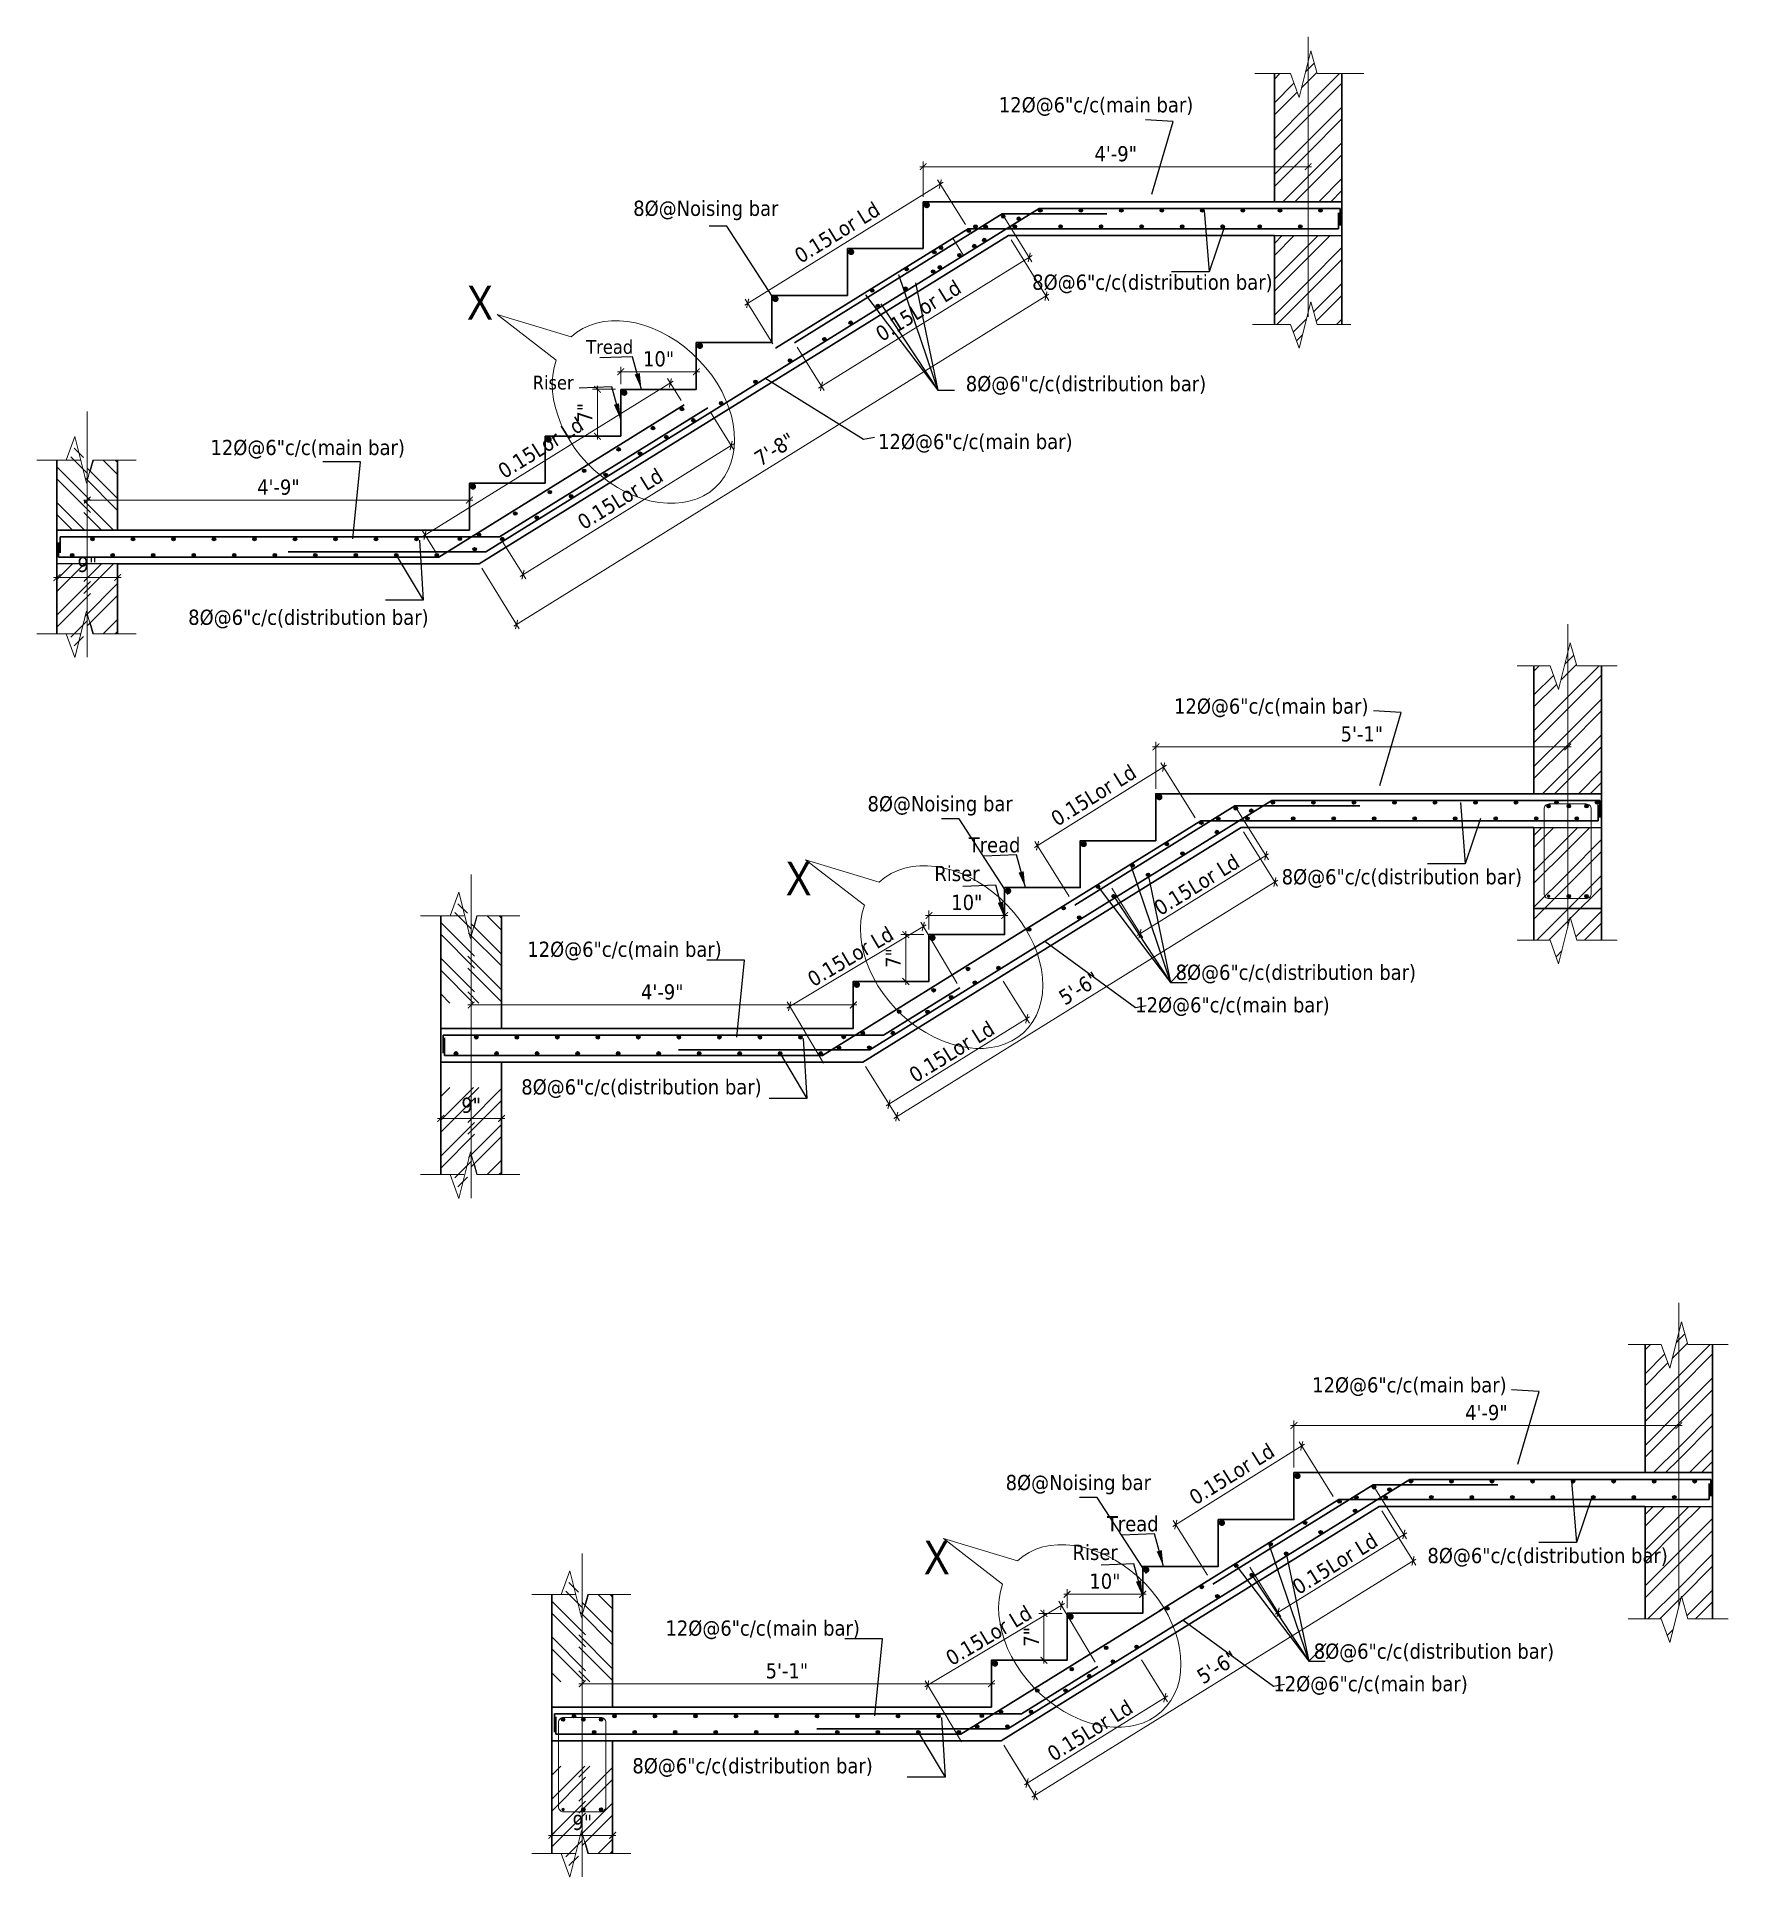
# Model space of a CAD drawing. Header units: inches. Extents: x 130993 to 274375, y -5108 to 103559.
# Drawn here: x 130993 to 131995, y 47772 to 48862 of the extents above; entities that cross this region are included whole.
import ezdxf

# ---------------------------------------------------------------- set-up
doc = ezdxf.new("R2010")
doc.units = ezdxf.units.IN
doc.header["$MEASUREMENT"] = 0
doc.header["$PDMODE"] = 2
doc.header["$PDSIZE"] = -3
doc.linetypes.add('ACAD_ISO04W100', pattern=[30, 24, -3, 0, -3])
for name, color, linetype, lineweight in [('CL', 6, 'ACAD_ISO04W100', 9), ('DIM', 5, 'Continuous', 9), ('DIM-CENTRE', 5, 'Continuous', 9), ('DIMENSION', 142, 'Continuous', 20), ('HACTH', 34, 'Continuous', 15), ('HATCH', 9, 'Continuous', 9), ('INDEX LINE', 4, 'Continuous', 13), ('reinforcement', 220, 'Continuous', 30), ('TEXT', 181, 'Continuous', 13), ('wall', 1, 'Continuous', 30), ('WALL 1', 1, 'Continuous', 5)]:
    doc.layers.add(name, color=color, linetype=linetype, lineweight=lineweight)
for name, color, linetype in [('Dim Detail', 4, 'Continuous'), ('ELEVATION', 7, 'Continuous'), ('rebar', 150, 'Continuous')]:
    doc.layers.add(name, color=color, linetype=linetype)
doc.styles.add('dim3_8', font='ARIALN.TTF', dxfattribs={"height": 2.666667})
doc.styles.add('TAHOMA', font='tahoma.ttf', dxfattribs={"height": 9})
doc.styles.add('Text', font='romantic.ttf')
doc.dimstyles.new('1-2', dxfattribs={"dimscale": 0, "dimtxt": 8, "dimasz": 4, "dimexe": 3, "dimexo": 3, "dimgap": 3, "dimtad": 1, "dimdec": 0, "dimlfac": 0.25, "dimzin": 3, "dimdsep": 46, "dimlunit": 4, "dimtxsty": 'TAHOMA', "dimblk1": 'ARCHTICK', "dimblk2": 'ARCHTICK', "dimsah": 1, "dimcen": 0, "dimdle": 2, "dimclrd": 6, "dimclre": 6, "dimclrt": 7, "dimadec": 0, "dimazin": 0, "dimtfac": 0.333333, "dimtdec": 0, "dimtix": 1, "dimtofl": 0, "dimtmove": 0, "dimatfit": 2, "dimfxl": 1, "dimtolj": 1, "dimtzin": 0, "dimlwd": -1, "dimlwe": -1, "dimarcsym": 0})
doc.dimstyles.new('1-4', dxfattribs={"dimscale": 0, "dimtxt": 8, "dimasz": 4, "dimexe": 3, "dimexo": 3, "dimgap": 2, "dimtad": 1, "dimdec": 0, "dimlfac": 0.5, "dimzin": 3, "dimdsep": 46, "dimlunit": 4, "dimtxsty": 'TAHOMA', "dimblk1": 'ARCHTICK', "dimblk2": 'ARCHTICK', "dimsah": 1, "dimcen": 0, "dimdle": 2, "dimclrd": 6, "dimclre": 6, "dimclrt": 7, "dimadec": 0, "dimazin": 0, "dimtfac": 0.333333, "dimtdec": 0, "dimtmove": 1, "dimatfit": 2, "dimfxl": 1, "dimtolj": 1, "dimtzin": 0, "dimlwd": -1, "dimlwe": -1, "dimarcsym": 0})
doc.dimstyles.new('1.8', dxfattribs={"dimscale": 0, "dimtxt": 9, "dimasz": 1, "dimexe": 2, "dimexo": 9, "dimgap": 2, "dimtad": 1, "dimdec": 0, "dimzin": 3, "dimdsep": 46, "dimlunit": 4, "dimtxsty": 'TAHOMA', "dimblk": 'DIM', "dimcen": 3, "dimdle": 3, "dimse1": 1, "dimse2": 1, "dimclrd": 256, "dimclre": 256, "dimclrt": 7, "dimadec": 1, "dimazin": 2, "dimtfac": 1, "dimtdec": 0, "dimtix": 1, "dimtofl": 0, "dimtmove": 2, "dimatfit": 3, "dimldrblk": 'ARW', "dimfxl": 1, "dimfrac": 2, "dimtolj": 2, "dimtzin": 0, "dimarcsym": 0})
doc.dimstyles.new('ARROW-1', dxfattribs={"dimscale": 96, "dimtxt": 7, "dimasz": 0.1, "dimexe": 0, "dimexo": 0, "dimgap": 0.03125, "dimtad": 1, "dimdec": 0, "dimzin": 3, "dimdsep": 46, "dimlunit": 4, "dimtxsty": 'Text', "dimcen": 0.09375, "dimclrd": 14, "dimclre": 14, "dimclrt": 7, "dimadec": 0, "dimazin": 0, "dimtfac": 1, "dimtdec": 0, "dimtix": 1, "dimtmove": 1, "dimatfit": 3, "dimfxl": 1, "dimfrac": 2, "dimtolj": 1, "dimtzin": 0, "dimarcsym": 0})
doc.dimstyles.new('dim3_8', dxfattribs={"dimtxt": 3, "dimasz": 1, "dimexe": 0.5, "dimexo": 0, "dimgap": 0.5, "dimtad": 1, "dimdec": 4, "dimzin": 3, "dimlunit": 4, "dimtxsty": 'dim3_8', "dimblk": 'OBLIQUE', "dimcen": 0, "dimdle": 0.5, "dimclrd": 256, "dimclre": 256, "dimclrt": 256, "dimadec": 0, "dimazin": 0, "dimtfac": 0.7, "dimtdec": 4, "dimtix": 1, "dimtmove": 0, "dimatfit": 3, "dimldrblk": 'lea', "dimfxl": 1, "dimfrac": 1, "dimarcsym": 0})
pattern_1 = [(45, (92952.212, 46115.472), (-10.606602, 10.606602), []), (45, (92959.283, 46115.472), (-10.606602, 10.606602), [])]
pattern_2 = [(45, (92952.212, 46159.472), (-10.606602, 10.606602), []), (45, (92959.283, 46159.472), (-10.606602, 10.606602), [])]
pattern_3 = [(45, (92798.43, 46466.185), (-10.606602, 10.606602), []), (45, (92805.501, 46466.185), (-10.606602, 10.606602), [])]
pattern_4 = [(45, (92798.43, 46510.185), (-10.606602, 10.606602), []), (45, (92805.501, 46510.185), (-10.606602, 10.606602), [])]
pattern_5 = [(45, (93018.037, 45713.348), (-10.606602, 10.606602), []), (45, (93025.109, 45713.348), (-10.606602, 10.606602), [])]
pattern_6 = [(45, (93018.037, 45757.348), (-10.606602, 10.606602), []), (45, (93025.109, 45757.348), (-10.606602, 10.606602), [])]

msp = doc.modelspace()

# ---------------------------------------------------------------- texts
at = {"layer": 'DIM', "char_height": 20, "width": 163.258, "attachment_point": 9, "style": 'dim3_8'}
for insert in [(131263.46, 48694.26), (131452.22, 48353.08), (131534.04, 47950.95)]:
    msp.add_mtext('X', dxfattribs=dict(at, insert=insert))
at = {"layer": 'DIMENSION', "color": 7, "style": 'TAHOMA'}
for s, p in [('12%%C@6"c/c(main bar)', (131563.17, 48816.98)), ('8%%C@Noising bar', (131346.6, 48755.65)), ('8%%C@6"c/c(distribution bar)', (131582.94, 48711.89)), ('8%%C@6"c/c(distribution bar)', (131543.6, 48651.77)), ('12%%C@6"c/c(main bar)', (131491.67, 48617.48)), ('12%%C@6"c/c(main bar)', (131096.17, 48613.98)), ('8%%C@6"c/c(distribution bar)', (131082.98, 48513.38)), ('12%%C@6"c/c(main bar)', (131666.97, 48460.77)), ('8%%C@Noising bar', (131485.39, 48402.94)), ('Tread', (131545.36, 48378.54)), ('Riser', (131525.01, 48361.56)), ('8%%C@6"c/c(distribution bar)', (131730.73, 48359.68)), ('12%%C@6"c/c(main bar)', (131283.86, 48316.71)), ('8%%C@6"c/c(distribution bar)', (131667.9, 48303.06)), ('12%%C@6"c/c(main bar)', (131643.97, 48283.77)), ('8%%C@6"c/c(distribution bar)', (131280.28, 48235.17)), ('12%%C@6"c/c(main bar)', (131748.79, 48058.65)), ('8%%C@Noising bar', (131567.22, 48000.82)), ('Tread', (131627.19, 47976.41)), ('Riser', (131606.84, 47959.44)), ('8%%C@6"c/c(distribution bar)', (131817.06, 47957.55)), ('12%%C@6"c/c(main bar)', (131365.69, 47914.59)), ('8%%C@6"c/c(distribution bar)', (131749.72, 47900.93)), ('12%%C@6"c/c(main bar)', (131725.79, 47881.65)), ('8%%C@6"c/c(distribution bar)', (131346.1, 47833.04))]:
    msp.add_text(s, height=9, dxfattribs=at).set_placement(p)
at = {"layer": 'TEXT', "ltscale": 20, "style": 'TAHOMA'}
for s, p in [('Tread', (131318.75, 48673.93)), ('Riser', (131287.03, 48652.81))]:
    msp.add_text(s, height=8.178, dxfattribs=at).set_placement(p)

# ---------------------------------------------------------------- blocks, each defined once
blk = doc.blocks.new('_ArchTick')
at = {"color": 0, "linetype": 'ByBlock', "const_width": 0.15}
blk.add_lwpolyline([(-0.5, -0.5), (0.5, 0.5)], dxfattribs=at)
blk = doc.blocks.new('*D1644')
at = {"layer": 'Defpoints', "color": 0, "linetype": 'Continuous'}
for p in [(131900.2, 48441.1), (131656.2, 48413.3), (131900.2, 48413.3)]:
    blk.add_point(p, dxfattribs=at)
at = {"layer": 'DIM', "color": 6, "linetype": 'Continuous'}
for p, q in [((131654.2, 48441.1), (131902.2, 48441.1)), ((131656.2, 48416.3), (131656.2, 48444.1)), ((131900.2, 48416.3), (131900.2, 48444.1))]:
    blk.add_line(p, q, dxfattribs=at)
at = {"layer": 'DIM', "color": 6, "linetype": 'Continuous', "xscale": 4, "yscale": 4, "zscale": 4, "rotation": 180}
blk.add_blockref('_ArchTick', (131656.2, 48441.1), dxfattribs=at)
at = {"layer": 'DIM', "color": 6, "linetype": 'Continuous', "xscale": 4, "yscale": 4, "zscale": 4}
blk.add_blockref('_ArchTick', (131900.2, 48441.1), dxfattribs=at)
at = {"layer": 'DIM', "color": 7, "linetype": 'Continuous', "insert": (131778.2, 48448.7), "char_height": 9, "attachment_point": 5, "style": 'TAHOMA'}
blk.add_mtext('\\A1;5\'-1"', dxfattribs=at)
blk = doc.blocks.new('*D1638')
at = {"layer": 'Defpoints', "color": 0, "linetype": 'Continuous'}
for p in [(131250.6, 48288.2), (131250.6, 48274.4), (131477, 48274.4)]:
    blk.add_point(p, dxfattribs=at)
at = {"layer": 'DIM', "color": 6, "linetype": 'Continuous'}
for p, q in [((131479, 48288.2), (131248.6, 48288.2)), ((131250.6, 48277.4), (131250.6, 48291.2)), ((131477, 48277.4), (131477, 48291.2))]:
    blk.add_line(p, q, dxfattribs=at)
at = {"layer": 'DIM', "color": 6, "linetype": 'Continuous', "xscale": 4, "yscale": 4, "zscale": 4, "rotation": 180}
blk.add_blockref('_ArchTick', (131250.6, 48288.2), dxfattribs=at)
at = {"layer": 'DIM', "color": 6, "linetype": 'Continuous', "xscale": 4, "yscale": 4, "zscale": 4}
blk.add_blockref('_ArchTick', (131477, 48288.2), dxfattribs=at)
at = {"layer": 'DIM', "color": 7, "linetype": 'Continuous', "insert": (131363.8, 48295.9), "char_height": 9, "attachment_point": 5, "style": 'TAHOMA'}
blk.add_mtext('\\A1;4\'-9"', dxfattribs=at)
blk = doc.blocks.new('*D1645')
at = {"layer": 'Defpoints', "color": 0, "linetype": 'Continuous'}
for p in [(131508.1, 48329.9), (131521.8, 48329.9), (131521.8, 48302.1)]:
    blk.add_point(p, dxfattribs=at)
at = {"layer": 'DIM', "color": 6, "linetype": 'Continuous'}
for p, q in [((131518.8, 48329.9), (131505.1, 48329.9)), ((131508.1, 48300.1), (131508.1, 48331.9)), ((131518.8, 48302.1), (131505.1, 48302.1))]:
    blk.add_line(p, q, dxfattribs=at)
at = {"layer": 'DIM', "color": 6, "linetype": 'Continuous', "xscale": 4, "yscale": 4, "zscale": 4}
for p, rotation in [((131508.1, 48329.9), 90), ((131508.1, 48302.1), 270)]:
    blk.add_blockref('_ArchTick', p, dxfattribs=dict(at, rotation=rotation))
at = {"layer": 'DIM', "color": 7, "linetype": 'Continuous', "insert": (131500.6, 48316), "char_height": 9, "attachment_point": 5, "rotation": 90, "style": 'TAHOMA'}
blk.add_mtext('\\A1;7"', dxfattribs=at)
blk = doc.blocks.new('*D1646')
at = {"layer": 'Defpoints', "color": 0, "linetype": 'Continuous'}
for p in [(131521.8, 48341.2), (131521.8, 48329.9), (131566.6, 48329.9)]:
    blk.add_point(p, dxfattribs=at)
at = {"layer": 'DIM', "color": 6, "linetype": 'Continuous'}
for p, q in [((131568.6, 48341.2), (131519.8, 48341.2)), ((131521.8, 48332.9), (131521.8, 48344.2)), ((131566.6, 48332.9), (131566.6, 48344.2))]:
    blk.add_line(p, q, dxfattribs=at)
at = {"layer": 'DIM', "color": 6, "linetype": 'Continuous', "xscale": 4, "yscale": 4, "zscale": 4, "rotation": 180}
blk.add_blockref('_ArchTick', (131521.8, 48341.2), dxfattribs=at)
at = {"layer": 'DIM', "color": 6, "linetype": 'Continuous', "xscale": 4, "yscale": 4, "zscale": 4}
blk.add_blockref('_ArchTick', (131566.6, 48341.2), dxfattribs=at)
at = {"layer": 'DIM', "color": 7, "linetype": 'Continuous', "insert": (131544.2, 48348.9), "char_height": 9, "attachment_point": 5, "style": 'TAHOMA'}
blk.add_mtext('\\A1;10"', dxfattribs=at)
blk = doc.blocks.new('_Oblique')
at = {"color": 0, "linetype": 'ByBlock', "lineweight": -2}
blk.add_line((-0.5, -0.5), (0.5, 0.5), dxfattribs=at)
blk = doc.blocks.new('lea')
blk.add_solid([(-1.4, -0.3), (-1.4, 0.3), (0, 0)])
blk = doc.blocks.new('*D1639')
at = {"layer": 'Defpoints', "color": 0, "linetype": 'Continuous'}
for p in [(131232.6, 48221), (131232.6, 48221), (131268.6, 48221)]:
    blk.add_point(p, dxfattribs=at)
at = {"layer": 'DIM', "color": 6, "linetype": 'Continuous'}
blk.add_line((131270.6, 48221), (131230.6, 48221), dxfattribs=at)
at = {"layer": 'DIM', "color": 6, "linetype": 'Continuous', "xscale": 4, "yscale": 4, "zscale": 4, "rotation": 180}
blk.add_blockref('_ArchTick', (131232.6, 48221), dxfattribs=at)
at = {"layer": 'DIM', "color": 6, "linetype": 'Continuous', "xscale": 4, "yscale": 4, "zscale": 4}
blk.add_blockref('_ArchTick', (131268.6, 48221), dxfattribs=at)
at = {"layer": 'DIM', "color": 7, "linetype": 'Continuous', "insert": (131250.6, 48228.7), "char_height": 9, "attachment_point": 5, "style": 'TAHOMA'}
blk.add_mtext('\\A1;9"', dxfattribs=at)
blk = doc.blocks.new('*D1640')
at = {"layer": 'Defpoints', "color": 0}
for p in [(131540.1, 48298.4), (131439.2, 48287.4), (131460.8, 48251.2)]:
    blk.add_point(p, dxfattribs=at)
at = {"layer": 'DIMENSION', "color": 6}
for p, q in [((131520.2, 48335.7), (131437.5, 48286.4)), ((131538.5, 48301), (131516.9, 48337.2)), ((131459.3, 48253.7), (131437.7, 48290))]:
    blk.add_line(p, q, dxfattribs=at)
at = {"layer": 'DIMENSION', "color": 6, "xscale": 4, "yscale": 4, "zscale": 4}
for p, rotation in [((131518.4, 48334.7), 30.81778902832009), ((131439.2, 48287.4), 210.81778902832)]:
    blk.add_blockref('_ArchTick', p, dxfattribs=dict(at, rotation=rotation))
at = {"layer": 'DIMENSION', "color": 7, "insert": (131475.3, 48316.9), "char_height": 9, "attachment_point": 5, "rotation": 30.8178, "style": 'TAHOMA'}
blk.add_mtext('\\A1;0.15Lor Ld', dxfattribs=at)
blk = doc.blocks.new('*D1641')
at = {"layer": 'Defpoints', "color": 0}
for p in [(131564.2, 48305), (131482.7, 48254.4), (131498.1, 48229.4)]:
    blk.add_point(p, dxfattribs=at)
at = {"layer": 'DIMENSION', "color": 6}
for p, q in [((131565.8, 48302.4), (131581.3, 48277.5)), ((131581.4, 48281.1), (131496.4, 48228.4)), ((131484.2, 48251.8), (131499.7, 48226.9))]:
    blk.add_line(p, q, dxfattribs=at)
at = {"layer": 'DIMENSION', "color": 6, "xscale": 4, "yscale": 4, "zscale": 4}
for p, rotation in [((131579.7, 48280), 31.81135828259696), ((131498.1, 48229.4), 211.8113582825969)]:
    blk.add_blockref('_ArchTick', p, dxfattribs=dict(at, rotation=rotation))
at = {"layer": 'DIMENSION', "color": 7, "insert": (131535.3, 48260.5), "char_height": 9, "attachment_point": 5, "rotation": 31.8114, "style": 'TAHOMA'}
blk.add_mtext('\\A1;0.15Lor Ld', dxfattribs=at)
blk = doc.blocks.new('*D1642')
at = {"layer": 'Defpoints', "color": 0}
for p in [(131703, 48406.1), (131628.5, 48359.9), (131646.8, 48330.5)]:
    blk.add_point(p, dxfattribs=at)
at = {"layer": 'DIMENSION', "color": 6}
for p, q in [((131704.6, 48403.6), (131722.9, 48374.1)), ((131723, 48377.7), (131645.1, 48329.4)), ((131630.1, 48357.4), (131648.4, 48327.9))]:
    blk.add_line(p, q, dxfattribs=at)
at = {"layer": 'DIMENSION', "color": 6, "xscale": 4, "yscale": 4, "zscale": 4}
for p, rotation in [((131721.3, 48376.7), 31.81135828259248), ((131646.8, 48330.5), 211.8113582825925)]:
    blk.add_blockref('_ArchTick', p, dxfattribs=dict(at, rotation=rotation))
at = {"layer": 'DIMENSION', "color": 7, "insert": (131680.4, 48359.4), "char_height": 9, "attachment_point": 5, "rotation": 31.8114, "style": 'TAHOMA'}
blk.add_mtext('\\A1;0.15Lor Ld', dxfattribs=at)
blk = doc.blocks.new('*D1643')
at = {"layer": 'Defpoints', "color": 0, "linetype": 'Continuous'}
for p in [(131681.1, 48396.6), (131586.1, 48382.5), (131606.5, 48350)]:
    blk.add_point(p, dxfattribs=at)
at = {"layer": 'DIM', "color": 6, "linetype": 'Continuous'}
for p, q in [((131662.5, 48430.2), (131584.4, 48381.5)), ((131679.5, 48399.1), (131659.2, 48431.7)), ((131604.9, 48352.5), (131584.5, 48385.1))]:
    blk.add_line(p, q, dxfattribs=at)
at = {"layer": 'DIM', "color": 6, "linetype": 'Continuous', "xscale": 4, "yscale": 4, "zscale": 4}
for p, rotation in [((131660.8, 48429.1), 31.97085293780975), ((131586.1, 48382.5), 211.9708529378098)]:
    blk.add_blockref('_ArchTick', p, dxfattribs=dict(at, rotation=rotation))
at = {"layer": 'DIM', "color": 7, "linetype": 'Continuous', "insert": (131619.3, 48412.4), "char_height": 9, "attachment_point": 5, "rotation": 31.9709, "style": 'TAHOMA'}
blk.add_mtext('\\A1;0.15Lor Ld', dxfattribs=at)
blk = doc.blocks.new('*D1647')
at = {"layer": 'Defpoints', "color": 0, "linetype": 'Continuous'}
for p in [(131706.7, 48393.3), (131482.7, 48254.4), (131502.7, 48222.1)]:
    blk.add_point(p, dxfattribs=at)
at = {"layer": 'DIM', "color": 6, "linetype": 'Continuous'}
for p, q in [((131708.2, 48390.8), (131728.3, 48358.5)), ((131728.4, 48362.1), (131501, 48221)), ((131484.2, 48251.8), (131504.3, 48219.5))]:
    blk.add_line(p, q, dxfattribs=at)
at = {"layer": 'DIM', "color": 6, "linetype": 'Continuous', "xscale": 4, "yscale": 4, "zscale": 4}
for p, rotation in [((131726.7, 48361), 31.81135828257722), ((131502.7, 48222.1), 211.8113582825773)]:
    blk.add_blockref('_ArchTick', p, dxfattribs=dict(at, rotation=rotation))
at = {"layer": 'DIM', "color": 7, "linetype": 'Continuous', "insert": (131610.7, 48298.1), "char_height": 9, "attachment_point": 5, "rotation": 31.8114, "style": 'TAHOMA'}
blk.add_mtext('\\A1;5\'-6"', dxfattribs=at)
blk = doc.blocks.new('ARW')
at = {"layer": 'INDEX LINE'}
blk.add_lwpolyline([(10, 0, 0, 6, 0), (0, 0, 0, 0, 0), (10, 0, 0, 0, 0)], format="xyseb", dxfattribs=at)
blk = doc.blocks.new('DIM')
at = {"layer": 'INDEX LINE'}
h = blk.add_hatch(color=256, dxfattribs=at)
h.paths.add_polyline_path([(0, 1.3), (0, 0), (1.3, 0, 0.414214)])
h.paths.add_polyline_path([(1.3, 0), (0, 0), (0, -1.3, 0.414214)])
h.paths.add_polyline_path([(0, 0), (-1.3, 0, 0.414214), (0, -1.3)])
h.paths.add_polyline_path([(0, 1.3, 0.414214), (-1.3, 0), (0, 0)])
for p, q in [((-6, 0), (6, 0)), ((0, 6), (0, -6))]:
    blk.add_line(p, q, dxfattribs=at)
blk.add_circle((0, 0), 1.28, dxfattribs=at)
blk = doc.blocks.new('bsn')
at = {"layer": 'rebar', "ltscale": 12}
h = blk.add_hatch(color=256, dxfattribs=at)
edge = h.paths.add_edge_path()
edge.add_arc((-21510, 5151.5), 1.03, -180, 180, ccw=False)
h = blk.add_hatch(color=256, dxfattribs=at)
edge = h.paths.add_edge_path()
edge.add_arc((-21498, 5151.5), 1.03, -180, 180, ccw=False)
h = blk.add_hatch(color=256, dxfattribs=at)
edge = h.paths.add_edge_path()
edge.add_arc((-21487.5, 5151.5), 1.03, -180, 180, ccw=False)
h = blk.add_hatch(color=256, dxfattribs=at)
edge = h.paths.add_edge_path()
edge.add_arc((-21510, 5098.2), 1.03, 180, 540)
h = blk.add_hatch(color=256, dxfattribs=at)
edge = h.paths.add_edge_path()
edge.add_arc((-21498, 5098.2), 1.03, 180, 540)
h = blk.add_hatch(color=256, dxfattribs=at)
edge = h.paths.add_edge_path()
edge.add_arc((-21487.5, 5098.2), 1.03, 180, 540)
at = {"layer": 'DIMENSION'}
blk.add_lwpolyline([(-21484.7, 5149.8, 0.414214), (-21487.7, 5152.8), (-21509.7, 5152.8, 0.414214), (-21512.7, 5149.8), (-21512.7, 5099.8, 0.414214), (-21509.7, 5096.8), (-21487.7, 5096.8, 0.414214), (-21484.7, 5099.8)], format="xyb", close=True, dxfattribs=at)
at = {"layer": 'rebar', "ltscale": 12}
for centre in [(-21510, 5151.5, -0.1), (-21498, 5151.5, -0.1), (-21487.5, 5151.5, -0.1), (-21498, 5098.2, -0.1), (-21487.5, 5098.2, -0.1)]:
    blk.add_circle(centre, 1.03, dxfattribs=at)
blk = doc.blocks.new('*D1648')
at = {"layer": 'Defpoints', "color": 0, "linetype": 'Continuous'}
for p in [(131005.2, 48541.4), (131005.2, 48541.4), (131041.2, 48541.4)]:
    blk.add_point(p, dxfattribs=at)
at = {"layer": 'DIM', "color": 6, "linetype": 'Continuous'}
blk.add_line((131043.2, 48541.4), (131003.2, 48541.4), dxfattribs=at)
at = {"layer": 'DIM', "color": 6, "linetype": 'Continuous', "xscale": 4, "yscale": 4, "zscale": 4, "rotation": 180}
blk.add_blockref('_ArchTick', (131005.2, 48541.4), dxfattribs=at)
at = {"layer": 'DIM', "color": 6, "linetype": 'Continuous', "xscale": 4, "yscale": 4, "zscale": 4}
blk.add_blockref('_ArchTick', (131041.2, 48541.4), dxfattribs=at)
at = {"layer": 'DIM', "color": 7, "linetype": 'Continuous', "insert": (131023.2, 48549.1), "char_height": 9, "attachment_point": 5, "style": 'TAHOMA'}
blk.add_mtext('\\A1;9"', dxfattribs=at)
blk = doc.blocks.new('*D1649')
at = {"layer": 'Defpoints', "color": 0, "linetype": 'Continuous'}
for p in [(131568.9, 48744), (131255.3, 48549.5), (131277.5, 48513.6)]:
    blk.add_point(p, dxfattribs=at)
at = {"layer": 'DIM', "color": 6, "linetype": 'Continuous'}
for p, q in [((131570.5, 48741.5), (131592.7, 48705.6)), ((131592.8, 48709.2), (131275.8, 48512.6)), ((131256.9, 48546.9), (131279.1, 48511.1))]:
    blk.add_line(p, q, dxfattribs=at)
at = {"layer": 'DIM', "color": 6, "linetype": 'Continuous', "xscale": 4, "yscale": 4, "zscale": 4}
for p, rotation in [((131591.1, 48708.1), 31.81135828257729), ((131277.5, 48513.6), 211.8113582825773)]:
    blk.add_blockref('_ArchTick', p, dxfattribs=dict(at, rotation=rotation))
at = {"layer": 'DIM', "color": 7, "linetype": 'Continuous', "insert": (131430.3, 48617.4), "char_height": 9, "attachment_point": 5, "rotation": 31.8114, "style": 'TAHOMA'}
blk.add_mtext('\\A1;7\'-8"', dxfattribs=at)
blk = doc.blocks.new('*D1650')
at = {"layer": 'Defpoints', "color": 0, "linetype": 'Continuous'}
for p in [(131518.4, 48784.8), (131518.4, 48764), (131746.4, 48764)]:
    blk.add_point(p, dxfattribs=at)
at = {"layer": 'DIM', "color": 6, "linetype": 'Continuous'}
for p, q in [((131518.4, 48767), (131518.4, 48787.8)), ((131746.4, 48767), (131746.4, 48787.8)), ((131748.4, 48784.8), (131516.4, 48784.8))]:
    blk.add_line(p, q, dxfattribs=at)
at = {"layer": 'DIM', "color": 6, "linetype": 'Continuous', "xscale": 4, "yscale": 4, "zscale": 4, "rotation": 180}
blk.add_blockref('_ArchTick', (131518.4, 48784.8), dxfattribs=at)
at = {"layer": 'DIM', "color": 6, "linetype": 'Continuous', "xscale": 4, "yscale": 4, "zscale": 4}
blk.add_blockref('_ArchTick', (131746.4, 48784.8), dxfattribs=at)
at = {"layer": 'DIM', "color": 7, "linetype": 'Continuous', "insert": (131632.4, 48792.4), "char_height": 9, "attachment_point": 5, "style": 'TAHOMA'}
blk.add_mtext('\\A1;4\'-9"', dxfattribs=at)
blk = doc.blocks.new('*D1651')
at = {"layer": 'Defpoints', "color": 0, "linetype": 'Continuous'}
for p in [(131023.2, 48587.3), (131023.2, 48569.5), (131249.6, 48569.5)]:
    blk.add_point(p, dxfattribs=at)
at = {"layer": 'DIM', "color": 6, "linetype": 'Continuous'}
for p, q in [((131251.6, 48587.3), (131021.2, 48587.3)), ((131023.2, 48572.5), (131023.2, 48590.3)), ((131249.6, 48572.5), (131249.6, 48590.3))]:
    blk.add_line(p, q, dxfattribs=at)
at = {"layer": 'DIM', "color": 6, "linetype": 'Continuous', "xscale": 4, "yscale": 4, "zscale": 4, "rotation": 180}
blk.add_blockref('_ArchTick', (131023.2, 48587.3), dxfattribs=at)
at = {"layer": 'DIM', "color": 6, "linetype": 'Continuous', "xscale": 4, "yscale": 4, "zscale": 4}
blk.add_blockref('_ArchTick', (131249.6, 48587.3), dxfattribs=at)
at = {"layer": 'DIM', "color": 7, "linetype": 'Continuous', "insert": (131136.4, 48594.9), "char_height": 9, "attachment_point": 5, "style": 'TAHOMA'}
blk.add_mtext('\\A1;4\'-9"', dxfattribs=at)
blk = doc.blocks.new('*D1652')
at = {"layer": 'Defpoints', "color": 0, "linetype": 'Continuous'}
for p in [(131339.2, 48663.3), (131339.2, 48652.9), (131384, 48652.9)]:
    blk.add_point(p, dxfattribs=at)
at = {"layer": 'DIM', "color": 6, "linetype": 'Continuous'}
for p, q in [((131386, 48663.3), (131337.2, 48663.3)), ((131339.2, 48655.9), (131339.2, 48666.3)), ((131384, 48655.9), (131384, 48666.3))]:
    blk.add_line(p, q, dxfattribs=at)
at = {"layer": 'DIM', "color": 6, "linetype": 'Continuous', "xscale": 4, "yscale": 4, "zscale": 4, "rotation": 180}
blk.add_blockref('_ArchTick', (131339.2, 48663.3), dxfattribs=at)
at = {"layer": 'DIM', "color": 6, "linetype": 'Continuous', "xscale": 4, "yscale": 4, "zscale": 4}
blk.add_blockref('_ArchTick', (131384, 48663.3), dxfattribs=at)
at = {"layer": 'DIM', "color": 7, "linetype": 'Continuous', "insert": (131361.6, 48670.9), "char_height": 9, "attachment_point": 5, "style": 'TAHOMA'}
blk.add_mtext('\\A1;10"', dxfattribs=at)
blk = doc.blocks.new('*D1653')
at = {"layer": 'Defpoints', "color": 0, "linetype": 'Continuous'}
for p in [(131325.4, 48652.9), (131339.2, 48652.9), (131339.2, 48625.1)]:
    blk.add_point(p, dxfattribs=at)
at = {"layer": 'DIM', "color": 6, "linetype": 'Continuous'}
for p, q in [((131336.2, 48652.9), (131322.4, 48652.9)), ((131325.4, 48623.1), (131325.4, 48654.9)), ((131336.2, 48625.1), (131322.4, 48625.1))]:
    blk.add_line(p, q, dxfattribs=at)
at = {"layer": 'DIM', "color": 6, "linetype": 'Continuous', "xscale": 4, "yscale": 4, "zscale": 4}
for p, rotation in [((131325.4, 48652.9), 90), ((131325.4, 48625.1), 270)]:
    blk.add_blockref('_ArchTick', p, dxfattribs=dict(at, rotation=rotation))
at = {"layer": 'DIM', "color": 7, "linetype": 'Continuous', "insert": (131317.9, 48639), "char_height": 9, "attachment_point": 5, "rotation": 90, "style": 'TAHOMA'}
blk.add_mtext('\\A1;7"', dxfattribs=at)
blk = doc.blocks.new('*D1654')
at = {"layer": 'Defpoints', "color": 0, "linetype": 'Continuous'}
for p in [(131565.2, 48756.8), (131442.1, 48680.5), (131458.1, 48654.7)]:
    blk.add_point(p, dxfattribs=at)
at = {"layer": 'DIM', "color": 6, "linetype": 'Continuous'}
for p, q in [((131566.8, 48754.3), (131582.8, 48728.5)), ((131582.9, 48732.1), (131456.4, 48653.6)), ((131443.7, 48677.9), (131459.7, 48652.2))]:
    blk.add_line(p, q, dxfattribs=at)
at = {"layer": 'DIM', "color": 6, "linetype": 'Continuous', "xscale": 4, "yscale": 4, "zscale": 4}
for p, rotation in [((131581.2, 48731.1), 31.81135828259096), ((131458.1, 48654.7), 211.8113582825909)]:
    blk.add_blockref('_ArchTick', p, dxfattribs=dict(at, rotation=rotation))
at = {"layer": 'DIM', "color": 7, "linetype": 'Continuous', "insert": (131515.5, 48699.5), "char_height": 9, "attachment_point": 5, "rotation": 31.8114, "style": 'TAHOMA'}
blk.add_mtext('\\A1;0.15Lor Ld', dxfattribs=at)
blk = doc.blocks.new('*D1655')
at = {"layer": 'Defpoints', "color": 0, "linetype": 'Continuous'}
for p in [(131528.5, 48774.5), (131545, 48748), (131430.9, 48677.3)]:
    blk.add_point(p, dxfattribs=at)
at = {"layer": 'DIM', "color": 6, "linetype": 'Continuous'}
for p, q in [((131543.4, 48750.6), (131526.9, 48777.1)), ((131412.7, 48702.7), (131530.2, 48775.6)), ((131429.3, 48679.8), (131412.9, 48706.3))]:
    blk.add_line(p, q, dxfattribs=at)
at = {"layer": 'DIM', "color": 6, "linetype": 'Continuous', "xscale": 4, "yscale": 4, "zscale": 4}
for p, rotation in [((131528.5, 48774.5), 31.81135828259761), ((131414.4, 48703.8), 211.8113582825976)]:
    blk.add_blockref('_ArchTick', p, dxfattribs=dict(at, rotation=rotation))
at = {"layer": 'DIM', "color": 7, "linetype": 'Continuous', "insert": (131467.4, 48745.8), "char_height": 9, "attachment_point": 5, "rotation": 31.8114, "style": 'TAHOMA'}
blk.add_mtext('\\A1;0.15Lor Ld', dxfattribs=at)
blk = doc.blocks.new('*D1656')
at = {"layer": 'Defpoints', "color": 0, "linetype": 'Continuous'}
for p in [(131376.7, 48643.7), (131223.3, 48566.6), (131231.4, 48553.5)]:
    blk.add_point(p, dxfattribs=at)
at = {"layer": 'DIM', "color": 6, "linetype": 'Continuous'}
for p, q in [((131370.3, 48657.8), (131221.6, 48565.5)), ((131375.1, 48646.2), (131367, 48659.3)), ((131229.8, 48556), (131221.7, 48569.1))]:
    blk.add_line(p, q, dxfattribs=at)
at = {"layer": 'DIM', "color": 6, "linetype": 'Continuous', "xscale": 4, "yscale": 4, "zscale": 4}
for p, rotation in [((131368.6, 48656.7), 31.81135828256019), ((131223.3, 48566.6), 211.8113582825602)]:
    blk.add_blockref('_ArchTick', p, dxfattribs=dict(at, rotation=rotation))
at = {"layer": 'DIM', "color": 7, "linetype": 'Continuous', "insert": (131291.8, 48618.3), "char_height": 9, "attachment_point": 5, "rotation": 31.8114, "style": 'TAHOMA'}
blk.add_mtext('\\A1;0.15Lor Ld', dxfattribs=at)
blk = doc.blocks.new('*D1657')
at = {"layer": 'Defpoints', "color": 0, "linetype": 'Continuous'}
for p in [(131390.7, 48642), (131267.4, 48565.5), (131281.3, 48543.1)]:
    blk.add_point(p, dxfattribs=at)
at = {"layer": 'DIM', "color": 6, "linetype": 'Continuous'}
for p, q in [((131392.3, 48639.4), (131406.2, 48617.1)), ((131406.3, 48620.7), (131279.6, 48542.1)), ((131269, 48562.9), (131282.9, 48540.6))]:
    blk.add_line(p, q, dxfattribs=at)
at = {"layer": 'DIM', "color": 6, "linetype": 'Continuous', "xscale": 4, "yscale": 4, "zscale": 4}
for p, rotation in [((131404.6, 48619.6), 31.81135828258481), ((131281.3, 48543.1), 211.8113582825848)]:
    blk.add_blockref('_ArchTick', p, dxfattribs=dict(at, rotation=rotation))
at = {"layer": 'DIM', "color": 7, "linetype": 'Continuous', "insert": (131338.9, 48588), "char_height": 9, "attachment_point": 5, "rotation": 31.8114, "style": 'TAHOMA'}
blk.add_mtext('\\A1;0.15Lor Ld', dxfattribs=at)
blk = doc.blocks.new('*D1664')
at = {"layer": 'Defpoints', "color": 0, "linetype": 'Continuous'}
for p in [(131966, 48039), (131738, 48011.2), (131966, 48011.2)]:
    blk.add_point(p, dxfattribs=at)
at = {"layer": 'DIM', "color": 6, "linetype": 'Continuous'}
for p, q in [((131736, 48039), (131968, 48039)), ((131738, 48014.2), (131738, 48042)), ((131966, 48014.2), (131966, 48042))]:
    blk.add_line(p, q, dxfattribs=at)
at = {"layer": 'DIM', "color": 6, "linetype": 'Continuous', "xscale": 4, "yscale": 4, "zscale": 4, "rotation": 180}
blk.add_blockref('_ArchTick', (131738, 48039), dxfattribs=at)
at = {"layer": 'DIM', "color": 6, "linetype": 'Continuous', "xscale": 4, "yscale": 4, "zscale": 4}
blk.add_blockref('_ArchTick', (131966, 48039), dxfattribs=at)
at = {"layer": 'DIM', "color": 7, "linetype": 'Continuous', "insert": (131852, 48046.7), "char_height": 9, "attachment_point": 5, "style": 'TAHOMA'}
blk.add_mtext('\\A1;4\'-9"', dxfattribs=at)
blk = doc.blocks.new('*D1658')
at = {"layer": 'Defpoints', "color": 0, "linetype": 'Continuous'}
for p in [(131316.4, 47886.1), (131316.4, 47872.2), (131558.8, 47872.2)]:
    blk.add_point(p, dxfattribs=at)
at = {"layer": 'DIM', "color": 6, "linetype": 'Continuous'}
for p, q in [((131560.8, 47886.1), (131314.4, 47886.1)), ((131316.4, 47875.2), (131316.4, 47889.1)), ((131558.8, 47875.2), (131558.8, 47889.1))]:
    blk.add_line(p, q, dxfattribs=at)
at = {"layer": 'DIM', "color": 6, "linetype": 'Continuous', "xscale": 4, "yscale": 4, "zscale": 4, "rotation": 180}
blk.add_blockref('_ArchTick', (131316.4, 47886.1), dxfattribs=at)
at = {"layer": 'DIM', "color": 6, "linetype": 'Continuous', "xscale": 4, "yscale": 4, "zscale": 4}
blk.add_blockref('_ArchTick', (131558.8, 47886.1), dxfattribs=at)
at = {"layer": 'DIM', "color": 7, "linetype": 'Continuous', "insert": (131437.6, 47893.7), "char_height": 9, "attachment_point": 5, "style": 'TAHOMA'}
blk.add_mtext('\\A1;5\'-1"', dxfattribs=at)
blk = doc.blocks.new('*D1665')
at = {"layer": 'Defpoints', "color": 0, "linetype": 'Continuous'}
for p in [(131589.9, 47927.8), (131603.6, 47927.8), (131603.6, 47900)]:
    blk.add_point(p, dxfattribs=at)
at = {"layer": 'DIM', "color": 6, "linetype": 'Continuous'}
for p, q in [((131600.6, 47927.8), (131586.9, 47927.8)), ((131589.9, 47898), (131589.9, 47929.8)), ((131600.6, 47900), (131586.9, 47900))]:
    blk.add_line(p, q, dxfattribs=at)
at = {"layer": 'DIM', "color": 6, "linetype": 'Continuous', "xscale": 4, "yscale": 4, "zscale": 4}
for p, rotation in [((131589.9, 47927.8), 90), ((131589.9, 47900), 270)]:
    blk.add_blockref('_ArchTick', p, dxfattribs=dict(at, rotation=rotation))
at = {"layer": 'DIM', "color": 7, "linetype": 'Continuous', "insert": (131582.4, 47913.9), "char_height": 9, "attachment_point": 5, "rotation": 90, "style": 'TAHOMA'}
blk.add_mtext('\\A1;7"', dxfattribs=at)
blk = doc.blocks.new('*D1666')
at = {"layer": 'Defpoints', "color": 0, "linetype": 'Continuous'}
for p in [(131603.6, 47939.1), (131603.6, 47927.8), (131648.4, 47927.8)]:
    blk.add_point(p, dxfattribs=at)
at = {"layer": 'DIM', "color": 6, "linetype": 'Continuous'}
for p, q in [((131650.4, 47939.1), (131601.6, 47939.1)), ((131603.6, 47930.8), (131603.6, 47942.1)), ((131648.4, 47930.8), (131648.4, 47942.1))]:
    blk.add_line(p, q, dxfattribs=at)
at = {"layer": 'DIM', "color": 6, "linetype": 'Continuous', "xscale": 4, "yscale": 4, "zscale": 4, "rotation": 180}
blk.add_blockref('_ArchTick', (131603.6, 47939.1), dxfattribs=at)
at = {"layer": 'DIM', "color": 6, "linetype": 'Continuous', "xscale": 4, "yscale": 4, "zscale": 4}
blk.add_blockref('_ArchTick', (131648.4, 47939.1), dxfattribs=at)
at = {"layer": 'DIM', "color": 7, "linetype": 'Continuous', "insert": (131626, 47946.8), "char_height": 9, "attachment_point": 5, "style": 'TAHOMA'}
blk.add_mtext('\\A1;10"', dxfattribs=at)
blk = doc.blocks.new('*D1659')
at = {"layer": 'Defpoints', "color": 0, "linetype": 'Continuous'}
for p in [(131298.4, 47818.9), (131298.4, 47796.3), (131334.4, 47796.3)]:
    blk.add_point(p, dxfattribs=at)
at = {"layer": 'DIM', "color": 6, "linetype": 'Continuous'}
for p, q in [((131298.4, 47815.9), (131298.4, 47793.3)), ((131336.4, 47796.3), (131296.4, 47796.3))]:
    blk.add_line(p, q, dxfattribs=at)
at = {"layer": 'DIM', "color": 6, "linetype": 'Continuous', "xscale": 4, "yscale": 4, "zscale": 4, "rotation": 180}
blk.add_blockref('_ArchTick', (131298.4, 47796.3), dxfattribs=at)
at = {"layer": 'DIM', "color": 6, "linetype": 'Continuous', "xscale": 4, "yscale": 4, "zscale": 4}
blk.add_blockref('_ArchTick', (131334.4, 47796.3), dxfattribs=at)
at = {"layer": 'DIM', "color": 7, "linetype": 'Continuous', "insert": (131316.4, 47803.9), "char_height": 9, "attachment_point": 5, "style": 'TAHOMA'}
blk.add_mtext('\\A1;9"', dxfattribs=at)
blk = doc.blocks.new('*D1660')
at = {"layer": 'Defpoints', "color": 0}
for p in [(131621.9, 47896.3), (131521, 47885.3), (131542.6, 47849)]:
    blk.add_point(p, dxfattribs=at)
at = {"layer": 'DIMENSION', "color": 6}
for p, q in [((131602, 47933.6), (131519.3, 47884.2)), ((131620.3, 47898.9), (131598.7, 47935.1)), ((131541.1, 47851.6), (131519.5, 47887.9))]:
    blk.add_line(p, q, dxfattribs=at)
at = {"layer": 'DIMENSION', "color": 6, "xscale": 4, "yscale": 4, "zscale": 4}
for p, rotation in [((131600.3, 47932.5), 30.81778902832009), ((131521, 47885.3), 210.81778902832)]:
    blk.add_blockref('_ArchTick', p, dxfattribs=dict(at, rotation=rotation))
at = {"layer": 'DIMENSION', "color": 7, "insert": (131557.2, 47914.7), "char_height": 9, "attachment_point": 5, "rotation": 30.8178, "style": 'TAHOMA'}
blk.add_mtext('\\A1;0.15Lor Ld', dxfattribs=at)
blk = doc.blocks.new('*D1661')
at = {"layer": 'Defpoints', "color": 0}
for p in [(131646.1, 47902.8), (131564.5, 47852.2), (131579.9, 47827.3)]:
    blk.add_point(p, dxfattribs=at)
at = {"layer": 'DIMENSION', "color": 6}
for p, q in [((131647.7, 47900.3), (131663.1, 47875.4)), ((131663.2, 47879), (131578.3, 47826.3)), ((131566.1, 47849.7), (131581.5, 47824.8))]:
    blk.add_line(p, q, dxfattribs=at)
at = {"layer": 'DIMENSION', "color": 6, "xscale": 4, "yscale": 4, "zscale": 4}
for p, rotation in [((131661.5, 47877.9), 31.81135828259696), ((131579.9, 47827.3), 211.8113582825969)]:
    blk.add_blockref('_ArchTick', p, dxfattribs=dict(at, rotation=rotation))
at = {"layer": 'DIMENSION', "color": 7, "insert": (131617.2, 47858.4), "char_height": 9, "attachment_point": 5, "rotation": 31.8114, "style": 'TAHOMA'}
blk.add_mtext('\\A1;0.15Lor Ld', dxfattribs=at)
blk = doc.blocks.new('*D1662')
at = {"layer": 'Defpoints', "color": 0}
for p in [(131784.8, 48004), (131710.4, 47957.8), (131728.6, 47928.4)]:
    blk.add_point(p, dxfattribs=at)
at = {"layer": 'DIMENSION', "color": 6}
for p, q in [((131786.4, 48001.4), (131804.7, 47972)), ((131804.8, 47975.6), (131726.9, 47927.3)), ((131711.9, 47955.2), (131730.2, 47925.8))]:
    blk.add_line(p, q, dxfattribs=at)
at = {"layer": 'DIMENSION', "color": 6, "xscale": 4, "yscale": 4, "zscale": 4}
for p, rotation in [((131803.1, 47974.6), 31.81135828259248), ((131728.6, 47928.4), 211.8113582825925)]:
    blk.add_blockref('_ArchTick', p, dxfattribs=dict(at, rotation=rotation))
at = {"layer": 'DIMENSION', "color": 7, "insert": (131762.3, 47957.2), "char_height": 9, "attachment_point": 5, "rotation": 31.8114, "style": 'TAHOMA'}
blk.add_mtext('\\A1;0.15Lor Ld', dxfattribs=at)
blk = doc.blocks.new('*D1663')
at = {"layer": 'Defpoints', "color": 0, "linetype": 'Continuous'}
for p in [(131762.9, 47994.4), (131668, 47980.4), (131688.3, 47947.9)]:
    blk.add_point(p, dxfattribs=at)
at = {"layer": 'DIM', "color": 6, "linetype": 'Continuous'}
for p, q in [((131744.3, 48028.1), (131666.3, 47979.3)), ((131761.3, 47997), (131741, 48029.5)), ((131686.7, 47950.4), (131666.4, 47982.9))]:
    blk.add_line(p, q, dxfattribs=at)
at = {"layer": 'DIM', "color": 6, "linetype": 'Continuous', "xscale": 4, "yscale": 4, "zscale": 4}
for p, rotation in [((131742.6, 48027), 31.97085293780975), ((131668, 47980.4), 211.9708529378098)]:
    blk.add_blockref('_ArchTick', p, dxfattribs=dict(at, rotation=rotation))
at = {"layer": 'DIM', "color": 7, "linetype": 'Continuous', "insert": (131701.2, 48010.3), "char_height": 9, "attachment_point": 5, "rotation": 31.9709, "style": 'TAHOMA'}
blk.add_mtext('\\A1;0.15Lor Ld', dxfattribs=at)
blk = doc.blocks.new('*D1667')
at = {"layer": 'Defpoints', "color": 0, "linetype": 'Continuous'}
for p in [(131788.5, 47991.2), (131564.5, 47852.2), (131584.5, 47819.9)]:
    blk.add_point(p, dxfattribs=at)
at = {"layer": 'DIM', "color": 6, "linetype": 'Continuous'}
for p, q in [((131790.1, 47988.6), (131810.1, 47956.3)), ((131810.2, 47959.9), (131582.8, 47818.9)), ((131566.1, 47849.7), (131586.1, 47817.4))]:
    blk.add_line(p, q, dxfattribs=at)
at = {"layer": 'DIM', "color": 6, "linetype": 'Continuous', "xscale": 4, "yscale": 4, "zscale": 4}
for p, rotation in [((131808.5, 47958.9), 31.81135828257722), ((131584.5, 47819.9), 211.8113582825773)]:
    blk.add_blockref('_ArchTick', p, dxfattribs=dict(at, rotation=rotation))
at = {"layer": 'DIM', "color": 7, "linetype": 'Continuous', "insert": (131692.5, 47895.9), "char_height": 9, "attachment_point": 5, "rotation": 31.8114, "style": 'TAHOMA'}
blk.add_mtext('\\A1;5\'-6"', dxfattribs=at)

# ---------------------------------------------------------------- dimensions: what is measured, and where the dimension line sits
at = {"layer": 'DIM', "linetype": 'Continuous'}
for base, p1, p2, picture, middle in [((131518.38, 48784.76), (131746.41, 48764.02), (131518.38, 48764.02), '*D1650', (131632.4, 48792.44)), ((131023.18, 48587.26), (131249.58, 48569.49), (131023.18, 48569.49), '*D1651', (131136.38, 48594.94)), ((131005.18, 48541.39), (131041.18, 48541.39), (131005.18, 48541.39), '*D1648', (131023.18, 48549.07)), ((131900.17, 48441.11), (131656.17, 48413.31), (131900.17, 48413.31), '*D1644', (131778.17, 48448.72)), ((131250.57, 48288.24), (131476.97, 48274.36), (131250.57, 48274.36), '*D1638', (131363.77, 48295.91)), ((131232.57, 48221.02), (131268.57, 48221.02), (131232.57, 48221.02), '*D1639', (131250.57, 48228.7)), ((131965.99, 48038.99), (131737.99, 48011.18), (131965.99, 48011.18), '*D1664', (131851.99, 48046.67)), ((131316.39, 47886.11), (131558.79, 47872.24), (131316.39, 47872.24), '*D1658', (131437.59, 47893.72)), ((131298.39, 47796.26), (131334.39, 47796.26), (131298.39, 47818.9), '*D1659', (131316.39, 47803.93))]:
    dim = msp.add_linear_dim(base=base, p1=p1, p2=p2, dimstyle='1-2', override={"dimscale": 1}, dxfattribs=at)
    dim.commit()
    dim.dimension.update_dxf_attribs({"geometry": picture, "text_midpoint": middle})
for p1, p2, distance, picture, middle in [((131430.89, 48677.25), (131544.98, 48748.02), 31.21, '*D1655', (131467.38, 48745.78)), ((131565.24, 48756.82), (131442.12, 48680.45), 30.3, '*D1654', (131515.54, 48699.51)), ((131376.73, 48643.65), (131231.38, 48553.49), -15.4, '*D1656', (131291.83, 48618.29)), ((131390.73, 48641.99), (131267.42, 48565.49), 26.34, '*D1657', (131338.85, 48587.98)), ((131681.1, 48396.57), (131606.45, 48349.98), -38.37, '*D1643', (131619.33, 48412.44)), ((131762.93, 47994.44), (131688.28, 47947.85), -38.37, '*D1663', (131701.16, 48010.31))]:
    dim = msp.add_aligned_dim(p1=p1, p2=p2, distance=distance, text='0.15Lor Ld', dimstyle='1-2', override={"dimscale": 1}, dxfattribs=at)
    dim.commit()
    dim.dimension.update_dxf_attribs({"geometry": picture, "text_midpoint": middle})
for p1, p2, distance, picture, middle in [((131568.88, 48744.02), (131255.28, 48549.49), 42.23, '*D1649', (131430.28, 48617.42)), ((131706.67, 48393.31), (131482.67, 48254.36), 38.02, '*D1647', (131610.66, 48298.05)), ((131788.49, 47991.18), (131564.49, 47852.24), 38.02, '*D1667', (131692.48, 47895.93))]:
    dim = msp.add_aligned_dim(p1=p1, p2=p2, distance=distance, dimstyle='1-2', override={"dimscale": 1}, dxfattribs=at)
    dim.commit()
    dim.dimension.update_dxf_attribs({"geometry": picture, "text_midpoint": middle})
for base, p1, p2, picture, middle in [((131339.18, 48663.26), (131383.98, 48652.86), (131339.18, 48652.86), '*D1652', (131361.58, 48670.95)), ((131521.77, 48341.22), (131566.57, 48329.94), (131521.77, 48329.94), '*D1646', (131544.17, 48348.91)), ((131603.59, 47939.1), (131648.39, 47927.82), (131603.59, 47927.82), '*D1666', (131625.99, 47946.78))]:
    dim = msp.add_linear_dim(base=base, p1=p1, p2=p2, text='10"', dimstyle='1-2', override={"dimscale": 1}, dxfattribs=at)
    dim.commit()
    dim.dimension.update_dxf_attribs({"geometry": picture, "text_midpoint": middle})
for base, p1, p2, picture, middle in [((131325.36, 48652.86), (131339.18, 48625.07), (131339.18, 48652.86), '*D1653', (131317.86, 48638.97)), ((131508.08, 48329.94), (131521.77, 48302.15), (131521.77, 48329.94), '*D1645', (131500.58, 48316.04)), ((131589.91, 47927.82), (131603.59, 47900.03), (131603.59, 47927.82), '*D1665', (131582.41, 47913.92))]:
    dim = msp.add_linear_dim(base=base, p1=p1, p2=p2, angle=90, dimstyle='1-2', override={"dimscale": 1}, dxfattribs=at)
    dim.commit()
    dim.dimension.update_dxf_attribs({"geometry": picture, "text_midpoint": middle})
at = {"layer": 'DIMENSION'}
for p1, p2, distance, picture, middle in [((131703.02, 48406.11), (131628.54, 48359.91), 34.63, '*D1642', (131680.45, 48359.35)), ((131540.06, 48298.43), (131460.81, 48251.16), -42.2, '*D1640', (131475.34, 48316.87)), ((131564.25, 48304.96), (131482.67, 48254.36), 29.33, '*D1641', (131535.33, 48260.52)), ((131784.84, 48003.98), (131710.36, 47957.78), 34.63, '*D1662', (131762.28, 47957.23)), ((131621.88, 47896.31), (131542.64, 47849.04), -42.2, '*D1660', (131557.16, 47914.75)), ((131646.07, 47902.84), (131564.49, 47852.24), 29.33, '*D1661', (131617.16, 47858.39))]:
    dim = msp.add_aligned_dim(p1=p1, p2=p2, distance=distance, text='0.15Lor Ld', dimstyle='1-4', override={"dimscale": 1}, dxfattribs=at)
    dim.commit()
    dim.dimension.update_dxf_attribs({"geometry": picture, "text_midpoint": middle})

# ---------------------------------------------------------------- hatches: boundary and pattern name
at = {"layer": 'HACTH'}
h = msp.add_hatch(dxfattribs=at)
h.set_pattern_fill('ANSI32', color=256, scale=40, style=0)
h.set_pattern_definition(pattern_3)
h.paths.add_polyline_path([(131746.38, 48764.02), (131766.38, 48764.02), (131766.38, 48839.91), (131751.7, 48839.91), (131747.92, 48853.43), (131746.38, 48847.31)])
h = msp.add_hatch(dxfattribs=at)
h.set_pattern_fill('ANSI32', color=256, scale=40, style=0)
h.set_pattern_definition(pattern_3)
h.paths.add_polyline_path([(131746.38, 48847.31), (131741, 48825.86), (131735.91, 48839.91), (131726.38, 48839.91), (131726.38, 48764.02), (131746.38, 48764.02)])
h = msp.add_hatch(dxfattribs=at)
h.set_pattern_fill('ANSI32', color=256, scale=40, style=0)
h.set_pattern_definition(pattern_4)
h.paths.add_polyline_path([(131746.38, 48698.72), (131741, 48677.26), (131735.91, 48691.31), (131726.38, 48691.31), (131726.38, 48744.02), (131746.38, 48744.02)])
h = msp.add_hatch(dxfattribs=at)
h.set_pattern_fill('ANSI32', color=256, scale=40, style=0)
h.set_pattern_definition(pattern_4)
h.paths.add_polyline_path([(131766.38, 48691.31), (131751.7, 48691.31), (131747.92, 48704.83), (131746.38, 48698.72), (131746.38, 48744.02), (131766.38, 48744.02)])
h = msp.add_hatch(dxfattribs=at)
h.set_pattern_fill('ANSI32', color=256, scale=40, style=0)
h.set_pattern_definition([(315, (92793.23, 50579.755), (-10.606602, -10.606602), []), (315, (92800.301, 50579.755), (-10.606602, -10.606602), [])])
h.paths.add_polyline_path([(131005.18, 48610.93), (131012.75, 48610.93), (131017.84, 48624.98), (131024.75, 48597.41), (131025.18, 48598.95), (131025.18, 48569.49), (131005.18, 48569.49)])
h = msp.add_hatch(dxfattribs=at)
h.set_pattern_fill('ANSI32', color=256, scale=40, style=0)
h.set_pattern_definition([(315, (92789.23, 50579.755), (-10.606602, -10.606602), []), (315, (92796.301, 50579.755), (-10.606602, -10.606602), [])])
h.paths.add_polyline_path([(131021.18, 48598.95), (131024.54, 48610.93), (131041.18, 48610.93), (131041.18, 48569.49), (131021.18, 48569.49)])
h = msp.add_hatch(dxfattribs=at)
h.set_pattern_fill('ANSI32', color=256, scale=40, style=0)
h.set_pattern_definition([(45, (92793.23, 46539.233), (-10.606602, 10.606602), []), (45, (92800.301, 46539.233), (-10.606602, 10.606602), [])])
h.paths.add_polyline_path([(131005.18, 48508.05), (131012.75, 48508.05), (131017.84, 48494.01), (131024.75, 48521.58), (131025.18, 48520.04), (131025.18, 48549.49), (131005.18, 48549.49)])
h = msp.add_hatch(dxfattribs=at)
h.set_pattern_fill('ANSI32', color=256, scale=40, style=0)
h.set_pattern_definition([(45, (92789.23, 46539.233), (-10.606602, 10.606602), []), (45, (92796.301, 46539.233), (-10.606602, 10.606602), [])])
h.paths.add_polyline_path([(131021.18, 48520.04), (131024.54, 48508.05), (131041.18, 48508.05), (131041.18, 48549.49), (131021.18, 48549.49)])
h = msp.add_hatch(dxfattribs=at)
h.set_pattern_fill('ANSI32', color=256, scale=40, style=0)
h.set_pattern_definition(pattern_1)
h.paths.add_polyline_path([(131900.17, 48496.6), (131894.78, 48475.15), (131889.69, 48489.19), (131880.17, 48489.19), (131880.17, 48413.31), (131900.17, 48413.31)])
h = msp.add_hatch(dxfattribs=at)
h.set_pattern_fill('ANSI32', color=256, scale=40, style=0)
h.set_pattern_definition(pattern_1)
h.paths.add_polyline_path([(131900.17, 48413.31), (131920.17, 48413.31), (131920.17, 48489.19), (131905.48, 48489.19), (131901.7, 48502.72), (131900.17, 48496.6)])
h = msp.add_hatch(dxfattribs=at)
h.set_pattern_fill('ANSI32', color=256, scale=40, style=0)
h.set_pattern_definition(pattern_2)
h.paths.add_polyline_path([(131880.17, 48326.61), (131889.69, 48326.61), (131894.78, 48312.57), (131900.17, 48334.02), (131900.17, 48393.31), (131880.17, 48393.31)])
h = msp.add_hatch(dxfattribs=at)
h.set_pattern_fill('ANSI32', color=256, scale=40, style=0)
h.set_pattern_definition(pattern_2)
h.paths.add_polyline_path([(131900.17, 48334.02), (131901.7, 48340.14), (131905.48, 48326.61), (131920.17, 48326.61), (131920.17, 48393.31), (131900.17, 48393.31)])
h = msp.add_hatch(dxfattribs=at)
h.set_pattern_fill('ANSI32', color=256, scale=40, style=0)
h.set_pattern_definition([(315, (93020.612, 50309.863), (-10.606602, -10.606602), []), (315, (93027.683, 50309.863), (-10.606602, -10.606602), [])])
h.paths.add_polyline_path([(131232.57, 48341.04), (131240.13, 48341.04), (131245.22, 48355.09), (131252.14, 48327.52), (131252.57, 48329.06), (131252.57, 48289.36), (131232.57, 48289.36)])
h = msp.add_hatch(dxfattribs=at)
h.set_pattern_fill('ANSI32', color=256, scale=40, style=0)
h.set_pattern_definition([(315, (93016.612, 50309.863), (-10.606602, -10.606602), []), (315, (93023.683, 50309.863), (-10.606602, -10.606602), [])])
h.paths.add_polyline_path([(131248.57, 48329.06), (131251.92, 48341.04), (131268.57, 48341.04), (131268.57, 48289.36), (131248.57, 48289.36)])
h = msp.add_hatch(dxfattribs=at)
h.set_pattern_fill('ANSI32', color=256, scale=40, style=0)
h.set_pattern_definition([(45, (93020.612, 46218.858), (-10.606602, 10.606602), []), (45, (93027.683, 46218.858), (-10.606602, 10.606602), [])])
h.paths.add_polyline_path([(131232.57, 48187.68), (131240.13, 48187.68), (131245.22, 48173.63), (131252.14, 48201.2), (131252.57, 48199.66), (131252.57, 48239.36), (131232.57, 48239.36)])
h = msp.add_hatch(dxfattribs=at)
h.set_pattern_fill('ANSI32', color=256, scale=40, style=0)
h.set_pattern_definition([(45, (93016.612, 46218.858), (-10.606602, 10.606602), []), (45, (93023.683, 46218.858), (-10.606602, 10.606602), [])])
h.paths.add_polyline_path([(131248.57, 48199.66), (131251.92, 48187.68), (131268.57, 48187.68), (131268.57, 48239.36), (131248.57, 48239.36)])
h = msp.add_hatch(dxfattribs=at)
h.set_pattern_fill('ANSI32', color=256, scale=40, style=0)
h.set_pattern_definition(pattern_5)
h.paths.add_polyline_path([(131965.99, 48011.18), (131985.99, 48011.18), (131985.99, 48087.07), (131971.31, 48087.07), (131967.53, 48100.59), (131965.99, 48094.48)])
h = msp.add_hatch(dxfattribs=at)
h.set_pattern_fill('ANSI32', color=256, scale=40, style=0)
h.set_pattern_definition(pattern_5)
h.paths.add_polyline_path([(131965.99, 48094.48), (131960.61, 48073.02), (131955.52, 48087.07), (131945.99, 48087.07), (131945.99, 48011.18), (131965.99, 48011.18)])
h = msp.add_hatch(dxfattribs=at)
h.set_pattern_fill('ANSI32', color=256, scale=40, style=0)
h.set_pattern_definition(pattern_6)
h.paths.add_polyline_path([(131945.99, 47924.49), (131955.52, 47924.49), (131960.61, 47910.44), (131965.99, 47931.9), (131965.99, 47991.18), (131945.99, 47991.18)])
h = msp.add_hatch(dxfattribs=at)
h.set_pattern_fill('ANSI32', color=256, scale=40, style=0)
h.set_pattern_definition(pattern_6)
h.paths.add_polyline_path([(131965.99, 47931.9), (131967.53, 47938.01), (131971.31, 47924.49), (131985.99, 47924.49), (131985.99, 47991.18), (131965.99, 47991.18)])
h = msp.add_hatch(dxfattribs=at)
h.set_pattern_fill('ANSI32', color=256, scale=40, style=0)
h.set_pattern_definition([(315, (93086.438, 49907.738), (-10.606602, -10.606602), []), (315, (93093.509, 49907.738), (-10.606602, -10.606602), [])])
h.paths.add_polyline_path([(131298.39, 47938.92), (131305.95, 47938.92), (131311.05, 47952.96), (131317.96, 47925.39), (131318.39, 47926.93), (131318.39, 47887.24), (131298.39, 47887.24)])
h = msp.add_hatch(dxfattribs=at)
h.set_pattern_fill('ANSI32', color=256, scale=40, style=0)
h.set_pattern_definition([(315, (93082.438, 49907.738), (-10.606602, -10.606602), []), (315, (93089.509, 49907.738), (-10.606602, -10.606602), [])])
h.paths.add_polyline_path([(131314.39, 47926.93), (131317.75, 47938.92), (131334.39, 47938.92), (131334.39, 47887.24), (131314.39, 47887.24)])
h = msp.add_hatch(dxfattribs=at)
h.set_pattern_fill('ANSI32', color=256, scale=40, style=0)
h.set_pattern_definition([(45, (93086.438, 45816.734), (-10.606602, 10.606602), []), (45, (93093.509, 45816.734), (-10.606602, 10.606602), [])])
h.paths.add_polyline_path([(131298.39, 47785.56), (131305.95, 47785.56), (131311.05, 47771.51), (131317.96, 47799.08), (131318.39, 47797.54), (131318.39, 47837.24), (131298.39, 47837.24)])
h = msp.add_hatch(dxfattribs=at)
h.set_pattern_fill('ANSI32', color=256, scale=40, style=0)
h.set_pattern_definition([(45, (93082.438, 45816.734), (-10.606602, 10.606602), []), (45, (93089.509, 45816.734), (-10.606602, 10.606602), [])])
h.paths.add_polyline_path([(131314.39, 47797.54), (131317.75, 47785.56), (131334.39, 47785.56), (131334.39, 47837.24), (131314.39, 47837.24)])
at = {"layer": 'rebar', "ltscale": 12}
h = msp.add_hatch(color=256, dxfattribs=at)
edge = h.paths.add_edge_path()
edge.add_arc((131565.8, 48755.3), 1.03, 180, 540, ccw=False)
h = msp.add_hatch(color=256, dxfattribs=at)
edge = h.paths.add_edge_path()
edge.add_arc((131574.98, 48753.99), 1.03, 180, 540, ccw=False)
h = msp.add_hatch(color=256, dxfattribs=at)
edge = h.paths.add_edge_path()
edge.add_arc((131587.75, 48758.88), 1.03, 180, 540, ccw=False)
h = msp.add_hatch(color=256, dxfattribs=at)
edge = h.paths.add_edge_path()
edge.add_arc((131611.75, 48758.88), 1.03, 180, 540, ccw=False)
h = msp.add_hatch(color=256, dxfattribs=at)
edge = h.paths.add_edge_path()
edge.add_arc((131635.75, 48758.88), 1.03, 180, 540, ccw=False)
h = msp.add_hatch(color=256, dxfattribs=at)
edge = h.paths.add_edge_path()
edge.add_arc((131659.75, 48758.88), 1.03, 180, 540, ccw=False)
h = msp.add_hatch(color=256, dxfattribs=at)
edge = h.paths.add_edge_path()
edge.add_arc((131683.75, 48758.88), 1.03, 180, 540, ccw=False)
h = msp.add_hatch(color=256, dxfattribs=at)
edge = h.paths.add_edge_path()
edge.add_arc((131683.75, 48758.88), 1.03, 180, 540, ccw=False)
h = msp.add_hatch(color=256, dxfattribs=at)
edge = h.paths.add_edge_path()
edge.add_arc((131707.75, 48758.88), 1.03, 180, 540, ccw=False)
h = msp.add_hatch(color=256, dxfattribs=at)
edge = h.paths.add_edge_path()
edge.add_arc((131729.75, 48758.88), 1.03, 180, 540, ccw=False)
h = msp.add_hatch(color=256, dxfattribs=at)
edge = h.paths.add_edge_path()
edge.add_arc((131753.75, 48758.88), 1.03, 180, 540, ccw=False)
h = msp.add_hatch(color=256, dxfattribs=at)
edge = h.paths.add_edge_path()
edge.add_arc((131545.36, 48746.87), 1.03, 180, 540, ccw=False)
h = msp.add_hatch(color=256, dxfattribs=at)
edge = h.paths.add_edge_path()
edge.add_arc((131549.37, 48749.35), 1.03, 180, 540, ccw=False)
h = msp.add_hatch(color=256, dxfattribs=at)
edge = h.paths.add_edge_path()
edge.add_arc((131555.4, 48749.2), 1.03, 180, 540, ccw=False)
h = msp.add_hatch(color=256, dxfattribs=at)
edge = h.paths.add_edge_path()
edge.add_arc((131572.66, 48749.29), 1.03, 180, 540, ccw=False)
h = msp.add_hatch(color=256, dxfattribs=at)
edge = h.paths.add_edge_path()
edge.add_arc((131599.75, 48749.38), 1.03, 180, 540, ccw=False)
h = msp.add_hatch(color=256, dxfattribs=at)
edge = h.paths.add_edge_path()
edge.add_arc((131623.75, 48749.38), 1.03, 180, 540, ccw=False)
h = msp.add_hatch(color=256, dxfattribs=at)
edge = h.paths.add_edge_path()
edge.add_arc((131647.75, 48749.38), 1.03, 180, 540, ccw=False)
h = msp.add_hatch(color=256, dxfattribs=at)
edge = h.paths.add_edge_path()
edge.add_arc((131671.75, 48749.38), 1.03, 180, 540, ccw=False)
h = msp.add_hatch(color=256, dxfattribs=at)
edge = h.paths.add_edge_path()
edge.add_arc((131695.75, 48749.38), 1.03, 180, 540, ccw=False)
h = msp.add_hatch(color=256, dxfattribs=at)
edge = h.paths.add_edge_path()
edge.add_arc((131695.75, 48749.38), 1.03, 180, 540, ccw=False)
h = msp.add_hatch(color=256, dxfattribs=at)
edge = h.paths.add_edge_path()
edge.add_arc((131717.75, 48749.38), 1.03, 180, 540, ccw=False)
h = msp.add_hatch(color=256, dxfattribs=at)
edge = h.paths.add_edge_path()
edge.add_arc((131741.75, 48749.38), 1.03, 180, 540, ccw=False)
h = msp.add_hatch(color=256, dxfattribs=at)
edge = h.paths.add_edge_path()
edge.add_arc((131524.97, 48734.21), 1.03, 180, 540, ccw=False)
h = msp.add_hatch(color=256, dxfattribs=at)
edge = h.paths.add_edge_path()
edge.add_arc((131528.98, 48736.7), 1.03, 180, 540, ccw=False)
h = msp.add_hatch(color=256, dxfattribs=at)
edge = h.paths.add_edge_path()
edge.add_arc((131539.84, 48732.39), 1.03, 180, 540, ccw=False)
h = msp.add_hatch(color=256, dxfattribs=at)
edge = h.paths.add_edge_path()
edge.add_arc((131548.65, 48737.79), 1.03, 180, 540, ccw=False)
h = msp.add_hatch(color=256, dxfattribs=at)
edge = h.paths.add_edge_path()
edge.add_arc((131554.59, 48741.34), 1.03, 180, 540, ccw=False)
h = msp.add_hatch(color=256, dxfattribs=at)
edge = h.paths.add_edge_path()
edge.add_arc((131508.58, 48724.05), 1.03, 180, 540, ccw=False)
h = msp.add_hatch(color=256, dxfattribs=at)
edge = h.paths.add_edge_path()
edge.add_arc((131524.25, 48722.65), 1.03, 180, 540, ccw=False)
h = msp.add_hatch(color=256, dxfattribs=at)
edge = h.paths.add_edge_path()
edge.add_arc((131528.26, 48725.14), 1.03, 180, 540, ccw=False)
h = msp.add_hatch(color=256, dxfattribs=at)
edge = h.paths.add_edge_path()
edge.add_arc((131488.19, 48711.4), 1.03, 180, 540, ccw=False)
h = msp.add_hatch(color=256, dxfattribs=at)
edge = h.paths.add_edge_path()
edge.add_arc((131507.86, 48712.49), 1.03, 180, 540, ccw=False)
h = msp.add_hatch(color=256, dxfattribs=at)
edge = h.paths.add_edge_path()
edge.add_arc((131491.48, 48702.32), 1.03, 180, 540, ccw=False)
h = msp.add_hatch(color=256, dxfattribs=at)
edge = h.paths.add_edge_path()
edge.add_arc((131475.44, 48692.37), 1.03, 180, 540, ccw=False)
h = msp.add_hatch(color=256, dxfattribs=at)
edge = h.paths.add_edge_path()
edge.add_arc((131459.84, 48682.64), 1.03, 180, 540, ccw=False)
h = msp.add_hatch(color=256, dxfattribs=at)
edge = h.paths.add_edge_path()
edge.add_arc((131439.45, 48669.98), 1.03, 180, 540, ccw=False)
h = msp.add_hatch(color=256, dxfattribs=at)
edge = h.paths.add_edge_path()
edge.add_arc((131419.05, 48657.33), 1.03, 180, 540, ccw=False)
h = msp.add_hatch(color=256, dxfattribs=at)
edge = h.paths.add_edge_path()
edge.add_arc((131398.66, 48644.68), 1.03, 180, 540, ccw=False)
h = msp.add_hatch(color=256, dxfattribs=at)
edge = h.paths.add_edge_path()
edge.add_arc((131375.48, 48641.22), 1.03, 180, 540, ccw=False)
h = msp.add_hatch(color=256, dxfattribs=at)
edge = h.paths.add_edge_path()
edge.add_arc((131382.27, 48634.52), 1.03, 180, 540, ccw=False)
h = msp.add_hatch(color=256, dxfattribs=at)
edge = h.paths.add_edge_path()
edge.add_arc((131358.35, 48629.97), 1.03, 180, 540, ccw=False)
h = msp.add_hatch(color=256, dxfattribs=at)
edge = h.paths.add_edge_path()
edge.add_arc((131366.23, 48624.57), 1.03, 180, 540, ccw=False)
h = msp.add_hatch(color=256, dxfattribs=at)
edge = h.paths.add_edge_path()
edge.add_arc((131337.96, 48617.32), 1.03, 180, 540, ccw=False)
h = msp.add_hatch(color=256, dxfattribs=at)
edge = h.paths.add_edge_path()
edge.add_arc((131350.64, 48614.83), 1.03, 180, 540, ccw=False)
h = msp.add_hatch(color=256, dxfattribs=at)
edge = h.paths.add_edge_path()
edge.add_arc((131317.56, 48604.67), 1.03, 180, 540, ccw=False)
h = msp.add_hatch(color=256, dxfattribs=at)
edge = h.paths.add_edge_path()
edge.add_arc((131330.24, 48602.18), 1.03, 180, 540, ccw=False)
h = msp.add_hatch(color=256, dxfattribs=at)
edge = h.paths.add_edge_path()
edge.add_arc((131297.17, 48592.02), 1.03, 180, 540, ccw=False)
h = msp.add_hatch(color=256, dxfattribs=at)
edge = h.paths.add_edge_path()
edge.add_arc((131276.77, 48579.37), 1.03, 180, 540, ccw=False)
h = msp.add_hatch(color=256, dxfattribs=at)
edge = h.paths.add_edge_path()
edge.add_arc((131309.85, 48589.53), 1.03, 180, 540, ccw=False)
h = msp.add_hatch(color=256, dxfattribs=at)
edge = h.paths.add_edge_path()
edge.add_arc((131289.46, 48576.88), 1.03, 180, 540, ccw=False)
h = msp.add_hatch(color=256, dxfattribs=at)
edge = h.paths.add_edge_path()
edge.add_arc((131026.27, 48564.19), 1.03, 180, 540, ccw=False)
h = msp.add_hatch(color=256, dxfattribs=at)
edge = h.paths.add_edge_path()
edge.add_arc((131050.27, 48564.19), 1.03, 180, 540, ccw=False)
h = msp.add_hatch(color=256, dxfattribs=at)
edge = h.paths.add_edge_path()
edge.add_arc((131050.27, 48564.19), 1.03, 180, 540, ccw=False)
h = msp.add_hatch(color=256, dxfattribs=at)
edge = h.paths.add_edge_path()
edge.add_arc((131074.27, 48564.19), 1.03, 180, 540, ccw=False)
h = msp.add_hatch(color=256, dxfattribs=at)
edge = h.paths.add_edge_path()
edge.add_arc((131098.27, 48564.19), 1.03, 180, 540, ccw=False)
h = msp.add_hatch(color=256, dxfattribs=at)
edge = h.paths.add_edge_path()
edge.add_arc((131098.27, 48564.19), 1.03, 180, 540, ccw=False)
h = msp.add_hatch(color=256, dxfattribs=at)
edge = h.paths.add_edge_path()
edge.add_arc((131122.27, 48564.19), 1.03, 180, 540, ccw=False)
h = msp.add_hatch(color=256, dxfattribs=at)
edge = h.paths.add_edge_path()
edge.add_arc((131146.27, 48564.19), 1.03, 180, 540, ccw=False)
h = msp.add_hatch(color=256, dxfattribs=at)
edge = h.paths.add_edge_path()
edge.add_arc((131146.27, 48564.19), 1.03, 180, 540, ccw=False)
h = msp.add_hatch(color=256, dxfattribs=at)
edge = h.paths.add_edge_path()
edge.add_arc((131170.27, 48564.19), 1.03, 180, 540, ccw=False)
h = msp.add_hatch(color=256, dxfattribs=at)
edge = h.paths.add_edge_path()
edge.add_arc((131194.27, 48564.19), 1.03, 180, 540, ccw=False)
h = msp.add_hatch(color=256, dxfattribs=at)
edge = h.paths.add_edge_path()
edge.add_arc((131218.27, 48564.19), 1.03, 180, 540, ccw=False)
h = msp.add_hatch(color=256, dxfattribs=at)
edge = h.paths.add_edge_path()
edge.add_arc((131243.87, 48564.36), 1.03, 180, 540, ccw=False)
h = msp.add_hatch(color=256, dxfattribs=at)
edge = h.paths.add_edge_path()
edge.add_arc((131252.66, 48558.14), 1.03, 180, 540, ccw=False)
h = msp.add_hatch(color=256, dxfattribs=at)
edge = h.paths.add_edge_path()
edge.add_arc((131255.25, 48566.71), 1.03, 180, 540, ccw=False)
h = msp.add_hatch(color=256, dxfattribs=at)
edge = h.paths.add_edge_path()
edge.add_arc((131269.06, 48564.23), 1.03, 180, 540, ccw=False)
h = msp.add_hatch(color=256, dxfattribs=at)
edge = h.paths.add_edge_path()
edge.add_arc((131014.27, 48554.69), 1.03, 180, 540, ccw=False)
h = msp.add_hatch(color=256, dxfattribs=at)
edge = h.paths.add_edge_path()
edge.add_arc((131038.27, 48554.69), 1.03, 180, 540, ccw=False)
h = msp.add_hatch(color=256, dxfattribs=at)
edge = h.paths.add_edge_path()
edge.add_arc((131062.27, 48554.69), 1.03, 180, 540, ccw=False)
h = msp.add_hatch(color=256, dxfattribs=at)
edge = h.paths.add_edge_path()
edge.add_arc((131062.27, 48554.69), 1.03, 180, 540, ccw=False)
h = msp.add_hatch(color=256, dxfattribs=at)
edge = h.paths.add_edge_path()
edge.add_arc((131086.27, 48554.69), 1.03, 180, 540, ccw=False)
h = msp.add_hatch(color=256, dxfattribs=at)
edge = h.paths.add_edge_path()
edge.add_arc((131110.27, 48554.69), 1.03, 180, 540, ccw=False)
h = msp.add_hatch(color=256, dxfattribs=at)
edge = h.paths.add_edge_path()
edge.add_arc((131110.27, 48554.69), 1.03, 180, 540, ccw=False)
h = msp.add_hatch(color=256, dxfattribs=at)
edge = h.paths.add_edge_path()
edge.add_arc((131134.27, 48554.69), 1.03, 180, 540, ccw=False)
h = msp.add_hatch(color=256, dxfattribs=at)
edge = h.paths.add_edge_path()
edge.add_arc((131158.27, 48554.69), 1.03, 180, 540, ccw=False)
h = msp.add_hatch(color=256, dxfattribs=at)
edge = h.paths.add_edge_path()
edge.add_arc((131158.27, 48554.69), 1.03, 180, 540, ccw=False)
h = msp.add_hatch(color=256, dxfattribs=at)
edge = h.paths.add_edge_path()
edge.add_arc((131182.27, 48554.69), 1.03, 180, 540, ccw=False)
h = msp.add_hatch(color=256, dxfattribs=at)
edge = h.paths.add_edge_path()
edge.add_arc((131206.27, 48554.69), 1.03, 180, 540, ccw=False)
h = msp.add_hatch(color=256, dxfattribs=at)
edge = h.paths.add_edge_path()
edge.add_arc((131230.27, 48554.69), 1.03, 180, 540, ccw=False)
h = msp.add_hatch(color=256, dxfattribs=at)
edge = h.paths.add_edge_path()
edge.add_arc((131725.53, 48408.17), 1.03, -180, 180, ccw=False)
h = msp.add_hatch(color=256, dxfattribs=at)
edge = h.paths.add_edge_path()
edge.add_arc((131749.53, 48408.17), 1.03, -180, 180, ccw=False)
h = msp.add_hatch(color=256, dxfattribs=at)
edge = h.paths.add_edge_path()
edge.add_arc((131773.53, 48408.17), 1.03, -180, 180, ccw=False)
h = msp.add_hatch(color=256, dxfattribs=at)
edge = h.paths.add_edge_path()
edge.add_arc((131797.53, 48408.17), 1.03, -180, 180, ccw=False)
h = msp.add_hatch(color=256, dxfattribs=at)
edge = h.paths.add_edge_path()
edge.add_arc((131821.53, 48408.17), 1.03, -180, 180, ccw=False)
h = msp.add_hatch(color=256, dxfattribs=at)
edge = h.paths.add_edge_path()
edge.add_arc((131845.53, 48408.17), 1.03, -180, 180, ccw=False)
h = msp.add_hatch(color=256, dxfattribs=at)
edge = h.paths.add_edge_path()
edge.add_arc((131869.53, 48408.17), 1.03, -180, 180, ccw=False)
h = msp.add_hatch(color=256, dxfattribs=at)
edge = h.paths.add_edge_path()
edge.add_arc((131893.53, 48408.17), 1.03, -180, 180, ccw=False)
h = msp.add_hatch(color=256, dxfattribs=at)
edge = h.paths.add_edge_path()
edge.add_arc((131917.53, 48408.17), 1.03, -180, 180, ccw=False)
h = msp.add_hatch(color=256, dxfattribs=at)
edge = h.paths.add_edge_path()
edge.add_arc((131683.14, 48396.15), 1.03, -180, 180, ccw=False)
h = msp.add_hatch(color=256, dxfattribs=at)
edge = h.paths.add_edge_path()
edge.add_arc((131693.18, 48398.49), 1.03, -180, 180, ccw=False)
h = msp.add_hatch(color=256, dxfattribs=at)
edge = h.paths.add_edge_path()
edge.add_arc((131703.58, 48404.59), 1.03, -180, 180, ccw=False)
h = msp.add_hatch(color=256, dxfattribs=at)
edge = h.paths.add_edge_path()
edge.add_arc((131710.44, 48398.58), 1.03, -180, 180, ccw=False)
h = msp.add_hatch(color=256, dxfattribs=at)
edge = h.paths.add_edge_path()
edge.add_arc((131712.77, 48403.28), 1.03, -180, 180, ccw=False)
h = msp.add_hatch(color=256, dxfattribs=at)
edge = h.paths.add_edge_path()
edge.add_arc((131737.53, 48398.67), 1.03, -180, 180, ccw=False)
h = msp.add_hatch(color=256, dxfattribs=at)
edge = h.paths.add_edge_path()
edge.add_arc((131761.53, 48398.67), 1.03, -180, 180, ccw=False)
h = msp.add_hatch(color=256, dxfattribs=at)
edge = h.paths.add_edge_path()
edge.add_arc((131785.53, 48398.67), 1.03, -180, 180, ccw=False)
h = msp.add_hatch(color=256, dxfattribs=at)
edge = h.paths.add_edge_path()
edge.add_arc((131809.53, 48398.67), 1.03, -180, 180, ccw=False)
h = msp.add_hatch(color=256, dxfattribs=at)
edge = h.paths.add_edge_path()
edge.add_arc((131833.53, 48398.67), 1.03, -180, 180, ccw=False)
h = msp.add_hatch(color=256, dxfattribs=at)
edge = h.paths.add_edge_path()
edge.add_arc((131857.53, 48398.67), 1.03, -180, 180, ccw=False)
h = msp.add_hatch(color=256, dxfattribs=at)
edge = h.paths.add_edge_path()
edge.add_arc((131881.53, 48398.67), 1.03, -180, 180, ccw=False)
h = msp.add_hatch(color=256, dxfattribs=at)
edge = h.paths.add_edge_path()
edge.add_arc((131905.53, 48398.67), 1.03, -180, 180, ccw=False)
h = msp.add_hatch(color=256, dxfattribs=at)
edge = h.paths.add_edge_path()
edge.add_arc((131662.75, 48383.5), 1.03, -180, 180, ccw=False)
h = msp.add_hatch(color=256, dxfattribs=at)
edge = h.paths.add_edge_path()
edge.add_arc((131692.37, 48390.63), 1.03, -180, 180, ccw=False)
h = msp.add_hatch(color=256, dxfattribs=at)
edge = h.paths.add_edge_path()
edge.add_arc((131671.98, 48377.98), 1.03, -180, 180, ccw=False)
h = msp.add_hatch(color=256, dxfattribs=at)
edge = h.paths.add_edge_path()
edge.add_arc((131642.35, 48370.85), 1.03, -180, 180, ccw=False)
h = msp.add_hatch(color=256, dxfattribs=at)
edge = h.paths.add_edge_path()
edge.add_arc((131651.58, 48365.33), 1.03, -180, 180, ccw=False)
h = msp.add_hatch(color=256, dxfattribs=at)
edge = h.paths.add_edge_path()
edge.add_arc((131621.96, 48358.2), 1.03, -180, 180, ccw=False)
h = msp.add_hatch(color=256, dxfattribs=at)
edge = h.paths.add_edge_path()
edge.add_arc((131631.19, 48352.68), 1.03, -180, 180, ccw=False)
h = msp.add_hatch(color=256, dxfattribs=at)
edge = h.paths.add_edge_path()
edge.add_arc((131601.56, 48345.55), 1.03, -180, 180, ccw=False)
h = msp.add_hatch(color=256, dxfattribs=at)
edge = h.paths.add_edge_path()
edge.add_arc((131610.79, 48340.02), 1.03, -180, 180, ccw=False)
h = msp.add_hatch(color=256, dxfattribs=at)
edge = h.paths.add_edge_path()
edge.add_arc((131581.17, 48332.9), 1.03, -180, 180, ccw=False)
h = msp.add_hatch(color=256, dxfattribs=at)
edge = h.paths.add_edge_path()
edge.add_arc((131544.94, 48309.53), 1.03, -180, 180, ccw=False)
h = msp.add_hatch(color=256, dxfattribs=at)
edge = h.paths.add_edge_path()
edge.add_arc((131562.95, 48310.08), 1.03, -180, 180, ccw=False)
h = msp.add_hatch(color=256, dxfattribs=at)
edge = h.paths.add_edge_path()
edge.add_arc((131524.55, 48296.88), 1.03, -180, 180, ccw=False)
h = msp.add_hatch(color=256, dxfattribs=at)
edge = h.paths.add_edge_path()
edge.add_arc((131548.93, 48301.44), 1.03, -180, 180, ccw=False)
h = msp.add_hatch(color=256, dxfattribs=at)
edge = h.paths.add_edge_path()
edge.add_arc((131534.91, 48292.8), 1.03, -180, 180, ccw=False)
h = msp.add_hatch(color=256, dxfattribs=at)
edge = h.paths.add_edge_path()
edge.add_arc((131504.15, 48284.23), 1.03, -180, 180, ccw=False)
h = msp.add_hatch(color=256, dxfattribs=at)
edge = h.paths.add_edge_path()
edge.add_arc((131520.89, 48284.17), 1.03, -180, 180, ccw=False)
h = msp.add_hatch(color=256, dxfattribs=at)
edge = h.paths.add_edge_path()
edge.add_arc((131253.66, 48269.05), 1.03, -180, 180, ccw=False)
h = msp.add_hatch(color=256, dxfattribs=at)
edge = h.paths.add_edge_path()
edge.add_arc((131277.66, 48269.05), 1.03, -180, 180, ccw=False)
h = msp.add_hatch(color=256, dxfattribs=at)
edge = h.paths.add_edge_path()
edge.add_arc((131301.66, 48269.05), 1.03, -180, 180, ccw=False)
h = msp.add_hatch(color=256, dxfattribs=at)
edge = h.paths.add_edge_path()
edge.add_arc((131325.66, 48269.05), 1.03, -180, 180, ccw=False)
h = msp.add_hatch(color=256, dxfattribs=at)
edge = h.paths.add_edge_path()
edge.add_arc((131349.66, 48269.05), 1.03, -180, 180, ccw=False)
h = msp.add_hatch(color=256, dxfattribs=at)
edge = h.paths.add_edge_path()
edge.add_arc((131373.66, 48269.05), 1.03, -180, 180, ccw=False)
h = msp.add_hatch(color=256, dxfattribs=at)
edge = h.paths.add_edge_path()
edge.add_arc((131397.66, 48269.05), 1.03, -180, 180, ccw=False)
h = msp.add_hatch(color=256, dxfattribs=at)
edge = h.paths.add_edge_path()
edge.add_arc((131421.66, 48269.05), 1.03, -180, 180, ccw=False)
h = msp.add_hatch(color=256, dxfattribs=at)
edge = h.paths.add_edge_path()
edge.add_arc((131445.66, 48269.05), 1.03, -180, 180, ccw=False)
h = msp.add_hatch(color=256, dxfattribs=at)
edge = h.paths.add_edge_path()
edge.add_arc((131471.25, 48269.23), 1.03, -180, 180, ccw=False)
h = msp.add_hatch(color=256, dxfattribs=at)
edge = h.paths.add_edge_path()
edge.add_arc((131482.63, 48271.57), 1.03, -180, 180, ccw=False)
h = msp.add_hatch(color=256, dxfattribs=at)
edge = h.paths.add_edge_path()
edge.add_arc((131500.45, 48271.58), 1.03, -180, 180, ccw=False)
h = msp.add_hatch(color=256, dxfattribs=at)
edge = h.paths.add_edge_path()
edge.add_arc((131241.66, 48259.55), 1.03, -180, 180, ccw=False)
h = msp.add_hatch(color=256, dxfattribs=at)
edge = h.paths.add_edge_path()
edge.add_arc((131265.66, 48259.55), 1.03, -180, 180, ccw=False)
h = msp.add_hatch(color=256, dxfattribs=at)
edge = h.paths.add_edge_path()
edge.add_arc((131289.66, 48259.55), 1.03, -180, 180, ccw=False)
h = msp.add_hatch(color=256, dxfattribs=at)
edge = h.paths.add_edge_path()
edge.add_arc((131313.66, 48259.55), 1.03, -180, 180, ccw=False)
h = msp.add_hatch(color=256, dxfattribs=at)
edge = h.paths.add_edge_path()
edge.add_arc((131337.66, 48259.55), 1.03, -180, 180, ccw=False)
h = msp.add_hatch(color=256, dxfattribs=at)
edge = h.paths.add_edge_path()
edge.add_arc((131361.66, 48259.55), 1.03, -180, 180, ccw=False)
h = msp.add_hatch(color=256, dxfattribs=at)
edge = h.paths.add_edge_path()
edge.add_arc((131385.66, 48259.55), 1.03, -180, 180, ccw=False)
h = msp.add_hatch(color=256, dxfattribs=at)
edge = h.paths.add_edge_path()
edge.add_arc((131409.66, 48259.55), 1.03, -180, 180, ccw=False)
h = msp.add_hatch(color=256, dxfattribs=at)
edge = h.paths.add_edge_path()
edge.add_arc((131433.66, 48259.55), 1.03, -180, 180, ccw=False)
h = msp.add_hatch(color=256, dxfattribs=at)
edge = h.paths.add_edge_path()
edge.add_arc((131457.66, 48259.55), 1.03, -180, 180, ccw=False)
h = msp.add_hatch(color=256, dxfattribs=at)
edge = h.paths.add_edge_path()
edge.add_arc((131468.52, 48262.82), 1.03, -180, 180, ccw=False)
h = msp.add_hatch(color=256, dxfattribs=at)
edge = h.paths.add_edge_path()
edge.add_arc((131486.43, 48262.95), 1.03, -180, 180, ccw=False)
h = msp.add_hatch(color=256, dxfattribs=at)
edge = h.paths.add_edge_path()
edge.add_arc((131785.41, 48002.46), 1.03, -180, 180, ccw=False)
h = msp.add_hatch(color=256, dxfattribs=at)
edge = h.paths.add_edge_path()
edge.add_arc((131807.35, 48006.04), 1.03, -180, 180, ccw=False)
h = msp.add_hatch(color=256, dxfattribs=at)
edge = h.paths.add_edge_path()
edge.add_arc((131831.35, 48006.04), 1.03, -180, 180, ccw=False)
h = msp.add_hatch(color=256, dxfattribs=at)
edge = h.paths.add_edge_path()
edge.add_arc((131855.35, 48006.04), 1.03, -180, 180, ccw=False)
h = msp.add_hatch(color=256, dxfattribs=at)
edge = h.paths.add_edge_path()
edge.add_arc((131879.35, 48006.04), 1.03, -180, 180, ccw=False)
h = msp.add_hatch(color=256, dxfattribs=at)
edge = h.paths.add_edge_path()
edge.add_arc((131903.35, 48006.04), 1.03, -180, 180, ccw=False)
h = msp.add_hatch(color=256, dxfattribs=at)
edge = h.paths.add_edge_path()
edge.add_arc((131927.35, 48006.04), 1.03, -180, 180, ccw=False)
h = msp.add_hatch(color=256, dxfattribs=at)
edge = h.paths.add_edge_path()
edge.add_arc((131951.35, 48006.04), 1.03, -180, 180, ccw=False)
h = msp.add_hatch(color=256, dxfattribs=at)
edge = h.paths.add_edge_path()
edge.add_arc((131975.35, 48006.04), 1.03, -180, 180, ccw=False)
h = msp.add_hatch(color=256, dxfattribs=at)
edge = h.paths.add_edge_path()
edge.add_arc((131764.97, 47994.03), 1.03, -180, 180, ccw=False)
h = msp.add_hatch(color=256, dxfattribs=at)
edge = h.paths.add_edge_path()
edge.add_arc((131775.01, 47996.37), 1.03, -180, 180, ccw=False)
h = msp.add_hatch(color=256, dxfattribs=at)
edge = h.paths.add_edge_path()
edge.add_arc((131792.27, 47996.45), 1.03, -180, 180, ccw=False)
h = msp.add_hatch(color=256, dxfattribs=at)
edge = h.paths.add_edge_path()
edge.add_arc((131794.59, 48001.16), 1.03, -180, 180, ccw=False)
h = msp.add_hatch(color=256, dxfattribs=at)
edge = h.paths.add_edge_path()
edge.add_arc((131819.35, 47996.54), 1.03, -180, 180, ccw=False)
h = msp.add_hatch(color=256, dxfattribs=at)
edge = h.paths.add_edge_path()
edge.add_arc((131843.35, 47996.54), 1.03, -180, 180, ccw=False)
h = msp.add_hatch(color=256, dxfattribs=at)
edge = h.paths.add_edge_path()
edge.add_arc((131867.35, 47996.54), 1.03, -180, 180, ccw=False)
h = msp.add_hatch(color=256, dxfattribs=at)
edge = h.paths.add_edge_path()
edge.add_arc((131891.35, 47996.54), 1.03, -180, 180, ccw=False)
h = msp.add_hatch(color=256, dxfattribs=at)
edge = h.paths.add_edge_path()
edge.add_arc((131915.35, 47996.54), 1.03, -180, 180, ccw=False)
h = msp.add_hatch(color=256, dxfattribs=at)
edge = h.paths.add_edge_path()
edge.add_arc((131939.35, 47996.54), 1.03, -180, 180, ccw=False)
h = msp.add_hatch(color=256, dxfattribs=at)
edge = h.paths.add_edge_path()
edge.add_arc((131963.35, 47996.54), 1.03, -180, 180, ccw=False)
h = msp.add_hatch(color=256, dxfattribs=at)
edge = h.paths.add_edge_path()
edge.add_arc((131744.57, 47981.38), 1.03, -180, 180, ccw=False)
h = msp.add_hatch(color=256, dxfattribs=at)
edge = h.paths.add_edge_path()
edge.add_arc((131774.2, 47988.5), 1.03, -180, 180, ccw=False)
h = msp.add_hatch(color=256, dxfattribs=at)
edge = h.paths.add_edge_path()
edge.add_arc((131724.18, 47968.73), 1.03, -180, 180, ccw=False)
h = msp.add_hatch(color=256, dxfattribs=at)
edge = h.paths.add_edge_path()
edge.add_arc((131753.8, 47975.85), 1.03, -180, 180, ccw=False)
h = msp.add_hatch(color=256, dxfattribs=at)
edge = h.paths.add_edge_path()
edge.add_arc((131733.41, 47963.2), 1.03, -180, 180, ccw=False)
h = msp.add_hatch(color=256, dxfattribs=at)
edge = h.paths.add_edge_path()
edge.add_arc((131703.78, 47956.08), 1.03, -180, 180, ccw=False)
h = msp.add_hatch(color=256, dxfattribs=at)
edge = h.paths.add_edge_path()
edge.add_arc((131713.01, 47950.55), 1.03, -180, 180, ccw=False)
h = msp.add_hatch(color=256, dxfattribs=at)
edge = h.paths.add_edge_path()
edge.add_arc((131683.39, 47943.42), 1.03, -180, 180, ccw=False)
h = msp.add_hatch(color=256, dxfattribs=at)
edge = h.paths.add_edge_path()
edge.add_arc((131692.62, 47937.9), 1.03, -180, 180, ccw=False)
h = msp.add_hatch(color=256, dxfattribs=at)
edge = h.paths.add_edge_path()
edge.add_arc((131662.99, 47930.77), 1.03, -180, 180, ccw=False)
h = msp.add_hatch(color=256, dxfattribs=at)
edge = h.paths.add_edge_path()
edge.add_arc((131626.77, 47907.41), 1.03, -180, 180, ccw=False)
h = msp.add_hatch(color=256, dxfattribs=at)
edge = h.paths.add_edge_path()
edge.add_arc((131644.78, 47907.95), 1.03, -180, 180, ccw=False)
h = msp.add_hatch(color=256, dxfattribs=at)
edge = h.paths.add_edge_path()
edge.add_arc((131606.37, 47894.76), 1.03, -180, 180, ccw=False)
h = msp.add_hatch(color=256, dxfattribs=at)
edge = h.paths.add_edge_path()
edge.add_arc((131630.76, 47899.32), 1.03, -180, 180, ccw=False)
h = msp.add_hatch(color=256, dxfattribs=at)
edge = h.paths.add_edge_path()
edge.add_arc((131585.98, 47882.11), 1.03, -180, 180, ccw=False)
h = msp.add_hatch(color=256, dxfattribs=at)
edge = h.paths.add_edge_path()
edge.add_arc((131602.71, 47882.04), 1.03, -180, 180, ccw=False)
h = msp.add_hatch(color=256, dxfattribs=at)
edge = h.paths.add_edge_path()
edge.add_arc((131616.73, 47890.68), 1.03, -180, 180, ccw=False)
h = msp.add_hatch(color=256, dxfattribs=at)
edge = h.paths.add_edge_path()
edge.add_arc((131311.48, 47866.93), 1.03, -180, 180, ccw=False)
h = msp.add_hatch(color=256, dxfattribs=at)
edge = h.paths.add_edge_path()
edge.add_arc((131335.48, 47866.93), 1.03, -180, 180, ccw=False)
h = msp.add_hatch(color=256, dxfattribs=at)
edge = h.paths.add_edge_path()
edge.add_arc((131359.48, 47866.93), 1.03, -180, 180, ccw=False)
h = msp.add_hatch(color=256, dxfattribs=at)
edge = h.paths.add_edge_path()
edge.add_arc((131383.48, 47866.93), 1.03, -180, 180, ccw=False)
h = msp.add_hatch(color=256, dxfattribs=at)
edge = h.paths.add_edge_path()
edge.add_arc((131407.48, 47866.93), 1.03, -180, 180, ccw=False)
h = msp.add_hatch(color=256, dxfattribs=at)
edge = h.paths.add_edge_path()
edge.add_arc((131431.48, 47866.93), 1.03, -180, 180, ccw=False)
h = msp.add_hatch(color=256, dxfattribs=at)
edge = h.paths.add_edge_path()
edge.add_arc((131455.48, 47866.93), 1.03, -180, 180, ccw=False)
h = msp.add_hatch(color=256, dxfattribs=at)
edge = h.paths.add_edge_path()
edge.add_arc((131479.48, 47866.93), 1.03, -180, 180, ccw=False)
h = msp.add_hatch(color=256, dxfattribs=at)
edge = h.paths.add_edge_path()
edge.add_arc((131503.48, 47866.93), 1.03, -180, 180, ccw=False)
h = msp.add_hatch(color=256, dxfattribs=at)
edge = h.paths.add_edge_path()
edge.add_arc((131527.48, 47866.93), 1.03, -180, 180, ccw=False)
h = msp.add_hatch(color=256, dxfattribs=at)
edge = h.paths.add_edge_path()
edge.add_arc((131550.35, 47860.69), 1.03, -180, 180, ccw=False)
h = msp.add_hatch(color=256, dxfattribs=at)
edge = h.paths.add_edge_path()
edge.add_arc((131553.08, 47867.1), 1.03, -180, 180, ccw=False)
h = msp.add_hatch(color=256, dxfattribs=at)
edge = h.paths.add_edge_path()
edge.add_arc((131564.46, 47869.45), 1.03, -180, 180, ccw=False)
h = msp.add_hatch(color=256, dxfattribs=at)
edge = h.paths.add_edge_path()
edge.add_arc((131568.26, 47860.82), 1.03, -180, 180, ccw=False)
h = msp.add_hatch(color=256, dxfattribs=at)
edge = h.paths.add_edge_path()
edge.add_arc((131582.28, 47869.46), 1.03, -180, 180, ccw=False)
h = msp.add_hatch(color=256, dxfattribs=at)
edge = h.paths.add_edge_path()
edge.add_arc((131323.48, 47857.43), 1.03, -180, 180, ccw=False)
h = msp.add_hatch(color=256, dxfattribs=at)
edge = h.paths.add_edge_path()
edge.add_arc((131347.48, 47857.43), 1.03, -180, 180, ccw=False)
h = msp.add_hatch(color=256, dxfattribs=at)
edge = h.paths.add_edge_path()
edge.add_arc((131371.48, 47857.43), 1.03, -180, 180, ccw=False)
h = msp.add_hatch(color=256, dxfattribs=at)
edge = h.paths.add_edge_path()
edge.add_arc((131395.48, 47857.43), 1.03, -180, 180, ccw=False)
h = msp.add_hatch(color=256, dxfattribs=at)
edge = h.paths.add_edge_path()
edge.add_arc((131419.48, 47857.43), 1.03, -180, 180, ccw=False)
h = msp.add_hatch(color=256, dxfattribs=at)
edge = h.paths.add_edge_path()
edge.add_arc((131443.48, 47857.43), 1.03, -180, 180, ccw=False)
h = msp.add_hatch(color=256, dxfattribs=at)
edge = h.paths.add_edge_path()
edge.add_arc((131467.48, 47857.43), 1.03, -180, 180, ccw=False)
h = msp.add_hatch(color=256, dxfattribs=at)
edge = h.paths.add_edge_path()
edge.add_arc((131491.48, 47857.43), 1.03, -180, 180, ccw=False)
h = msp.add_hatch(color=256, dxfattribs=at)
edge = h.paths.add_edge_path()
edge.add_arc((131515.48, 47857.43), 1.03, -180, 180, ccw=False)
h = msp.add_hatch(color=256, dxfattribs=at)
edge = h.paths.add_edge_path()
edge.add_arc((131539.48, 47857.43), 1.03, -180, 180, ccw=False)

# ---------------------------------------------------------------- linework, layer by layer
at = {"layer": 'CL', "ltscale": 15}
for p, q in [((131746.41, 48695.92), (131746.41, 48861.73)), ((131023.18, 48494.14), (131023.18, 48639.83)), ((131900.17, 48334.02), (131900.17, 48513.82)), ((131250.57, 48173.77), (131250.57, 48365.45)), ((131965.99, 47931.9), (131965.99, 48111.69)), ((131316.39, 47771.64), (131316.39, 47963.33))]:
    msp.add_line(p, q, dxfattribs=at)
at = {"layer": 'Dim Detail'}
for points in [[(131726.38, 48744.02), (131726.38, 48744.02), (131766.38, 48744.02), (131766.38, 48744.02)], [(131880.17, 48393.31), (131880.17, 48393.31), (131920.17, 48393.31), (131920.17, 48393.31)], [(131945.99, 47991.18), (131945.99, 47991.18), (131985.99, 47991.18), (131985.99, 47991.18)]]:
    msp.add_lwpolyline(points, dxfattribs=at)
at = {"layer": 'DIM-CENTRE'}
for points in [[(131300.97, 48670.19), (131266.03, 48697.19), (131309.8, 48683.92)], [(131483.55, 48347.27), (131448.61, 48374.27), (131492.38, 48361)], [(131565.38, 47945.14), (131530.44, 47972.14), (131574.21, 47958.87)]]:
    msp.add_lwpolyline(points, dxfattribs=at)
for centre in [(131352.66, 48639.47), (131535.24, 48316.55), (131617.07, 47914.43)]:
    msp.add_ellipse(centre, major_axis=(-43.52, 43.81), ratio=0.7296507, start_param=0.3398766, end_param=6.2627978, dxfattribs=at)
at = {"layer": 'DIMENSION'}
msp.add_line((131535.93, 48742.4), (131542.25, 48732.21), dxfattribs=at)
at = {"layer": 'ELEVATION'}
msp.add_lwpolyline([(131041.18, 48549.49), (131005.18, 48549.49)], dxfattribs=at)
at = {"layer": 'HATCH', "ltscale": 50}
for points, const_width in [([(131519.61, 48762.71, 1), (131520.99, 48761.74, 1)], 1.69), ([(131519.61, 48762.71, 1), (131520.99, 48761.74, 1)], 1.69), ([(131519.61, 48762.71, 1), (131520.99, 48761.74, 1)], 1.69), ([(131519.61, 48762.71, 1), (131520.99, 48761.74, 1)], 1.69), ([(131519.61, 48762.71, 1), (131520.99, 48761.74, 1)], 1.69), ([(131519.61, 48762.71, 1), (131520.99, 48761.74, 1)], 1.69), ([(131519.73, 48762.58, 1), (131521.25, 48761.52, 1)], 1.86), ([(131519.73, 48762.58, 1), (131521.25, 48761.52, 1)], 1.86), ([(131519.73, 48762.58, 1), (131521.25, 48761.52, 1)], 1.86), ([(131519.73, 48762.58, 1), (131521.25, 48761.52, 1)], 1.86), ([(131519.73, 48762.58, 1), (131521.25, 48761.52, 1)], 1.86), ([(131519.73, 48762.58, 1), (131521.25, 48761.52, 1)], 1.86), ([(131474.81, 48734.92, 1), (131476.19, 48733.95, 1)], 1.69), ([(131474.81, 48734.92, 1), (131476.19, 48733.95, 1)], 1.69), ([(131474.81, 48734.92, 1), (131476.19, 48733.95, 1)], 1.69), ([(131474.81, 48734.92, 1), (131476.19, 48733.95, 1)], 1.69), ([(131474.93, 48734.79, 1), (131476.45, 48733.73, 1)], 1.86), ([(131474.93, 48734.79, 1), (131476.45, 48733.73, 1)], 1.86), ([(131474.93, 48734.79, 1), (131476.45, 48733.73, 1)], 1.86), ([(131474.93, 48734.79, 1), (131476.45, 48733.73, 1)], 1.86), ([(131430.01, 48707.13, 1), (131431.39, 48706.16, 1)], 1.69), ([(131430.01, 48707.13, 1), (131431.39, 48706.16, 1)], 1.69), ([(131430.01, 48707.13, 1), (131431.39, 48706.16, 1)], 1.69), ([(131430.01, 48707.13, 1), (131431.39, 48706.16, 1)], 1.69), ([(131430.13, 48707, 1), (131431.65, 48705.94, 1)], 1.86), ([(131430.13, 48707, 1), (131431.65, 48705.94, 1)], 1.86), ([(131430.13, 48707, 1), (131431.65, 48705.94, 1)], 1.86), ([(131430.13, 48707, 1), (131431.65, 48705.94, 1)], 1.86), ([(131385.21, 48679.34, 1), (131386.59, 48678.37, 1)], 1.69), ([(131385.21, 48679.34, 1), (131386.59, 48678.37, 1)], 1.69), ([(131385.33, 48679.21, 1), (131386.85, 48678.15, 1)], 1.86), ([(131385.33, 48679.21, 1), (131386.85, 48678.15, 1)], 1.86), ([(131340.41, 48651.55, 1), (131341.79, 48650.59, 1)], 1.69), ([(131340.53, 48651.42, 1), (131342.05, 48650.36, 1)], 1.86), ([(131295.61, 48623.76, 1), (131296.99, 48622.8, 1)], 1.69), ([(131295.73, 48623.63, 1), (131297.25, 48622.57, 1)], 1.86), ([(131250.81, 48595.97, 1), (131252.19, 48595.01, 1)], 1.69), ([(131250.81, 48595.97, 1), (131252.19, 48595.01, 1)], 1.69), ([(131250.93, 48595.84, 1), (131252.45, 48594.78, 1)], 1.86), ([(131250.93, 48595.84, 1), (131252.45, 48594.78, 1)], 1.86), ([(131657.39, 48412, 1), (131658.77, 48411.03, 1)], 1.69), ([(131657.51, 48411.87, 1), (131659.03, 48410.8, 1)], 1.86), ([(131612.59, 48384.21, 1), (131613.97, 48383.24, 1)], 1.69), ([(131612.71, 48384.08, 1), (131614.23, 48383.01, 1)], 1.86), ([(131567.79, 48356.42, 1), (131569.17, 48355.45, 1)], 1.69), ([(131567.79, 48356.42, 1), (131569.17, 48355.45, 1)], 1.69), ([(131567.91, 48356.29, 1), (131569.43, 48355.22, 1)], 1.86), ([(131567.91, 48356.29, 1), (131569.43, 48355.22, 1)], 1.86), ([(131522.99, 48328.63, 1), (131524.37, 48327.66, 1)], 1.69), ([(131522.99, 48328.63, 1), (131524.37, 48327.66, 1)], 1.69), ([(131523.11, 48328.5, 1), (131524.63, 48327.43, 1)], 1.86), ([(131523.11, 48328.5, 1), (131524.63, 48327.43, 1)], 1.86), ([(131478.19, 48300.84, 1), (131479.57, 48299.87, 1)], 1.69), ([(131478.19, 48300.84, 1), (131479.57, 48299.87, 1)], 1.69), ([(131478.31, 48300.71, 1), (131479.83, 48299.64, 1)], 1.86), ([(131478.31, 48300.71, 1), (131479.83, 48299.64, 1)], 1.86), ([(131739.21, 48009.87, 1), (131740.6, 48008.91, 1)], 1.69), ([(131739.34, 48009.74, 1), (131740.86, 48008.68, 1)], 1.86), ([(131694.41, 47982.08, 1), (131695.8, 47981.12, 1)], 1.69), ([(131694.54, 47981.95, 1), (131696.06, 47980.89, 1)], 1.86), ([(131649.61, 47954.29, 1), (131651, 47953.33, 1)], 1.69), ([(131649.61, 47954.29, 1), (131651, 47953.33, 1)], 1.69), ([(131649.74, 47954.16, 1), (131651.26, 47953.1, 1)], 1.86), ([(131649.74, 47954.16, 1), (131651.26, 47953.1, 1)], 1.86), ([(131604.81, 47926.5, 1), (131606.2, 47925.54, 1)], 1.69), ([(131604.81, 47926.5, 1), (131606.2, 47925.54, 1)], 1.69), ([(131604.94, 47926.37, 1), (131606.46, 47925.31, 1)], 1.86), ([(131604.94, 47926.37, 1), (131606.46, 47925.31, 1)], 1.86), ([(131560.01, 47898.72, 1), (131561.4, 47897.75, 1)], 1.69), ([(131560.01, 47898.72, 1), (131561.4, 47897.75, 1)], 1.69), ([(131560.14, 47898.58, 1), (131561.66, 47897.52, 1)], 1.86), ([(131560.14, 47898.58, 1), (131561.66, 47897.52, 1)], 1.86)]:
    msp.add_lwpolyline(points, format="xyb", close=True, dxfattribs=dict(at, const_width=const_width))
at = {"layer": 'rebar', "ltscale": 12}
for centre in [(131565.8, 48755.3, -0.24), (131574.98, 48753.99), (131587.75, 48758.88, -0.12), (131611.75, 48758.88, -0.12), (131635.75, 48758.88, -0.12), (131659.75, 48758.88, -0.12), (131683.75, 48758.88, -0.12), (131683.75, 48758.88, -0.12), (131707.75, 48758.88, -0.12), (131729.75, 48758.88, -0.12), (131753.75, 48758.88, -0.12), (131545.36, 48746.87, -0.24), (131549.37, 48749.35, -0.24), (131555.4, 48749.2, -0.24), (131572.66, 48749.29, -0.12), (131599.75, 48749.38, -0.12), (131623.75, 48749.38, -0.12), (131647.75, 48749.38, -0.12), (131671.75, 48749.38, -0.12), (131695.75, 48749.38, -0.12), (131695.75, 48749.38, -0.12), (131717.75, 48749.38, -0.12), (131741.75, 48749.38, -0.12), (131524.97, 48734.21, -0.24), (131528.98, 48736.7, -0.24), (131539.84, 48732.39), (131548.65, 48737.79), (131554.59, 48741.34), (131508.58, 48724.05, -0.24), (131524.25, 48722.65), (131528.26, 48725.14), (131488.19, 48711.4, -0.24), (131507.86, 48712.49), (131491.48, 48702.32), (131475.44, 48692.37), (131459.84, 48682.64), (131439.45, 48669.98), (131419.05, 48657.33), (131398.66, 48644.68), (131375.48, 48641.22), (131382.27, 48634.52), (131358.35, 48629.97), (131366.23, 48624.57), (131337.96, 48617.32), (131350.64, 48614.83), (131317.56, 48604.67), (131330.24, 48602.18), (131297.17, 48592.02), (131276.77, 48579.37), (131309.85, 48589.53), (131289.46, 48576.88), (131026.27, 48564.19, -77.17), (131050.27, 48564.19, -77.17), (131050.27, 48564.19, -77.17), (131074.27, 48564.19, -77.17), (131098.27, 48564.19, -79.57), (131098.27, 48564.19, -77.17), (131122.27, 48564.19, -79.57), (131146.27, 48564.19, -81.97), (131146.27, 48564.19, -79.57), (131170.27, 48564.19, -81.97), (131194.27, 48564.19, -81.97), (131218.27, 48564.19, -81.97), (131243.87, 48564.36, -56.62), (131252.66, 48558.14), (131255.25, 48566.71), (131269.06, 48564.23), (131014.27, 48554.69, -77.17), (131038.27, 48554.69, -77.17), (131062.27, 48554.69, -77.17), (131062.27, 48554.69, -77.17), (131086.27, 48554.69, -77.17), (131110.27, 48554.69, -79.57), (131110.27, 48554.69, -77.17), (131134.27, 48554.69, -79.57), (131158.27, 48554.69, -81.97), (131158.27, 48554.69, -79.57), (131182.27, 48554.69, -81.97), (131206.27, 48554.69, -81.97), (131230.27, 48554.69, -81.97), (131725.53, 48408.17, -0.12), (131749.53, 48408.17, -0.12), (131773.53, 48408.17, -0.12), (131797.53, 48408.17, -0.12), (131821.53, 48408.17, -0.12), (131845.53, 48408.17, -0.12), (131869.53, 48408.17, -0.12), (131893.53, 48408.17, -0.12), (131917.53, 48408.17, -0.12), (131683.14, 48396.15, -0.24), (131693.18, 48398.49, -0.24), (131703.58, 48404.59, -0.24), (131710.44, 48398.58, -0.12), (131712.77, 48403.28), (131737.53, 48398.67, -0.12), (131761.53, 48398.67, -0.12), (131785.53, 48398.67, -0.12), (131809.53, 48398.67, -0.12), (131833.53, 48398.67, -0.12), (131857.53, 48398.67, -0.12), (131881.53, 48398.67, -0.12), (131905.53, 48398.67, -0.12), (131662.75, 48383.5, -0.24), (131692.37, 48390.63), (131671.98, 48377.98), (131642.35, 48370.85, -0.24), (131651.58, 48365.33), (131621.96, 48358.2, -0.24), (131631.19, 48352.68), (131601.56, 48345.55, -0.24), (131610.79, 48340.02), (131581.17, 48332.9, -0.24), (131544.94, 48309.53), (131562.95, 48310.08), (131524.55, 48296.88), (131548.93, 48301.44), (131534.91, 48292.8), (131504.15, 48284.23), (131520.89, 48284.17), (131253.66, 48269.05, -81.97), (131277.66, 48269.05, -81.97), (131301.66, 48269.05, -81.97), (131325.66, 48269.05, -81.97), (131349.66, 48269.05, -81.97), (131373.66, 48269.05, -81.97), (131397.66, 48269.05, -81.97), (131421.66, 48269.05, -81.97), (131445.66, 48269.05, -81.97), (131471.25, 48269.23, -56.62), (131482.63, 48271.57), (131500.45, 48271.58), (131241.66, 48259.55, -81.97), (131265.66, 48259.55, -81.97), (131289.66, 48259.55, -81.97), (131313.66, 48259.55, -81.97), (131337.66, 48259.55, -81.97), (131361.66, 48259.55, -81.97), (131385.66, 48259.55, -81.97), (131409.66, 48259.55, -81.97), (131433.66, 48259.55, -81.97), (131457.66, 48259.55, -81.97), (131468.52, 48262.82), (131486.43, 48262.95), (131785.41, 48002.46, -0.24), (131807.35, 48006.04, -0.12), (131831.35, 48006.04, -0.12), (131855.35, 48006.04, -0.12), (131879.35, 48006.04, -0.12), (131903.35, 48006.04, -0.12), (131927.35, 48006.04, -0.12), (131951.35, 48006.04, -0.12), (131975.35, 48006.04, -0.12), (131764.97, 47994.03, -0.24), (131775.01, 47996.37, -0.24), (131792.27, 47996.45, -0.12), (131794.59, 48001.16), (131819.35, 47996.54, -0.12), (131843.35, 47996.54, -0.12), (131867.35, 47996.54, -0.12), (131891.35, 47996.54, -0.12), (131915.35, 47996.54, -0.12), (131939.35, 47996.54, -0.12), (131963.35, 47996.54, -0.12), (131744.57, 47981.38, -0.24), (131774.2, 47988.5), (131724.18, 47968.73, -0.24), (131753.8, 47975.85), (131733.41, 47963.2), (131703.78, 47956.08, -0.24), (131713.01, 47950.55), (131683.39, 47943.42, -0.24), (131692.62, 47937.9), (131662.99, 47930.77, -0.24), (131626.77, 47907.41), (131644.78, 47907.95), (131606.37, 47894.76), (131630.76, 47899.32), (131585.98, 47882.11), (131602.71, 47882.04), (131616.73, 47890.68), (131311.48, 47866.93, -81.97), (131335.48, 47866.93, -81.97), (131359.48, 47866.93, -81.97), (131383.48, 47866.93, -81.97), (131407.48, 47866.93, -81.97), (131431.48, 47866.93, -81.97), (131455.48, 47866.93, -81.97), (131479.48, 47866.93, -81.97), (131503.48, 47866.93, -81.97), (131527.48, 47866.93, -81.97), (131550.35, 47860.69), (131553.08, 47867.1, -56.62), (131564.46, 47869.45), (131568.26, 47860.82), (131582.28, 47869.46), (131323.48, 47857.43, -81.97), (131347.48, 47857.43, -81.97), (131371.48, 47857.43, -81.97), (131395.48, 47857.43, -81.97), (131419.48, 47857.43, -81.97), (131443.48, 47857.43, -81.97), (131467.48, 47857.43, -81.97), (131491.48, 47857.43, -81.97), (131515.48, 47857.43, -81.97), (131539.48, 47857.43, -81.97)]:
    msp.add_circle(centre, 1.03, dxfattribs=at)
at = {"layer": 'reinforcement', "ltscale": 50}
for p, q in [((131259.3, 48556.69), (131587.09, 48760.02)), ((131565.24, 48756.82), (131442.12, 48680.45)), ((131565.24, 48756.82), (131627.19, 48756.82)), ((131587.09, 48760.02), (131765.38, 48760.02)), ((131765.38, 48760.02), (131726.38, 48760.02)), ((131764.38, 48748.02), (131764.38, 48757.52)), ((131765.38, 48750.02), (131765.38, 48760.02)), ((131544.98, 48748.02), (131430.89, 48677.25)), ((131544.98, 48748.02), (131764.38, 48748.02)), ((131764.38, 48748.02), (131726.38, 48748.02)), ((131376.73, 48643.65), (131231.38, 48553.49)), ((131267.42, 48565.49), (131390.73, 48641.99)), ((131006.18, 48562.26), (131006.18, 48553.49)), ((131267.42, 48565.49), (131007.18, 48565.49)), ((131007.18, 48565.49), (131007.18, 48555.97)), ((131231.38, 48553.49), (131006.18, 48553.49)), ((131259.3, 48556.69), (131142.11, 48556.69)), ((131486.68, 48261.56), (131724.87, 48409.31)), ((131703.02, 48406.11), (131608.14, 48347.26)), ((131703.02, 48406.11), (131776.97, 48406.11)), ((131724.87, 48409.31), (131919.17, 48409.31)), ((131919.17, 48409.31), (131880.17, 48409.31)), ((131918.17, 48397.31), (131918.17, 48406.81)), ((131919.17, 48399.31), (131919.17, 48409.31)), ((131682.76, 48397.31), (131576.11, 48331.15)), ((131682.76, 48397.31), (131918.17, 48397.31)), ((131918.17, 48397.31), (131880.17, 48397.31)), ((131578.26, 48332.49), (131458.76, 48258.36)), ((131494.8, 48270.36), (131540.06, 48298.43)), ((131494.8, 48270.36), (131234.06, 48270.36)), ((131234.06, 48259.64), (131234.06, 48270.36)), ((131234.86, 48258.36), (131234.86, 48268.7)), ((131458.76, 48258.36), (131234.86, 48258.36)), ((131486.68, 48261.56), (131373.49, 48261.56)), ((131568.51, 47859.44), (131806.7, 48007.18)), ((131784.84, 48003.98), (131689.97, 47945.13)), ((131784.84, 48003.98), (131858.8, 48003.98)), ((131806.7, 48007.18), (131984.99, 48007.18)), ((131984.99, 48007.18), (131945.99, 48007.18)), ((131983.99, 47995.18), (131983.99, 48004.68)), ((131984.99, 47997.18), (131984.99, 48007.18)), ((131764.59, 47995.18), (131657.94, 47929.03)), ((131764.59, 47995.18), (131983.99, 47995.18)), ((131983.99, 47995.18), (131945.99, 47995.18)), ((131660.09, 47930.36), (131540.59, 47856.24)), ((131576.63, 47868.24), (131621.88, 47896.31)), ((131576.63, 47868.24), (131299.89, 47868.24)), ((131299.89, 47857.52), (131299.89, 47868.24)), ((131300.69, 47856.24), (131300.69, 47866.58)), ((131540.59, 47856.24), (131300.69, 47856.24)), ((131568.51, 47859.44), (131455.32, 47859.44))]:
    msp.add_line(p, q, dxfattribs=at)
at = {"layer": 'wall'}
for p, q in [((131726.38, 48764.02), (131726.38, 48839.91)), ((131766.38, 48764.02), (131766.38, 48839.91)), ((131518.38, 48736.23), (131518.38, 48764.02)), ((131518.38, 48736.23), (131518.38, 48764.02)), ((131518.38, 48764.02), (131766.38, 48764.02)), ((131518.38, 48736.23), (131518.38, 48764.02)), ((131518.38, 48736.23), (131518.38, 48764.02)), ((131766.38, 48764.02), (131726.38, 48764.02)), ((131766.38, 48691.31), (131766.38, 48764.02)), ((131255.28, 48549.49), (131568.88, 48744.02)), ((131568.88, 48744.02), (131726.38, 48744.02)), ((131726.38, 48691.31), (131726.38, 48744.02)), ((131473.58, 48708.44), (131473.58, 48736.23)), ((131473.58, 48736.23), (131518.38, 48736.23)), ((131473.58, 48708.44), (131473.58, 48736.23)), ((131473.58, 48736.23), (131518.38, 48736.23)), ((131428.78, 48680.65), (131428.78, 48708.44)), ((131428.78, 48708.44), (131473.58, 48708.44)), ((131428.78, 48680.65), (131428.78, 48708.44)), ((131428.78, 48708.44), (131473.58, 48708.44)), ((131383.98, 48652.86), (131383.98, 48680.65)), ((131383.98, 48680.65), (131428.78, 48680.65)), ((131339.18, 48625.07), (131339.18, 48652.86)), ((131339.18, 48652.86), (131383.98, 48652.86)), ((131294.38, 48597.28), (131294.38, 48625.07)), ((131294.38, 48625.07), (131339.18, 48625.07)), ((131005.18, 48569.49), (131005.18, 48610.93)), ((131041.18, 48569.49), (131041.18, 48610.93)), ((131249.58, 48569.49), (131249.58, 48597.28)), ((131249.58, 48569.49), (131249.58, 48597.28)), ((131249.58, 48597.28), (131294.38, 48597.28)), ((131249.58, 48569.49), (131005.18, 48569.49)), ((131005.18, 48569.49), (131005.18, 48564.49)), ((131204.78, 48569.49), (131249.58, 48569.49)), ((131005.18, 48564.49), (131005.18, 48508.05)), ((131255.28, 48549.49), (131041.18, 48549.49)), ((131041.18, 48549.49), (131041.18, 48508.05)), ((131880.17, 48413.31), (131880.17, 48489.19)), ((131920.17, 48413.31), (131920.17, 48489.19)), ((131656.17, 48413.31), (131920.17, 48413.31)), ((131920.17, 48413.31), (131880.17, 48413.31)), ((131920.17, 48326.61), (131920.17, 48413.31)), ((131482.67, 48254.36), (131706.67, 48393.31)), ((131706.67, 48393.31), (131880.17, 48393.31)), ((131880.17, 48326.61), (131880.17, 48393.31)), ((131232.57, 48274.36), (131232.57, 48341.04)), ((131268.57, 48274.36), (131268.57, 48341.04)), ((131920.17, 48345.31), (131880.17, 48345.31)), ((131476.97, 48274.36), (131232.57, 48274.36)), ((131232.57, 48274.36), (131232.57, 48254.36)), ((131232.57, 48254.36), (131268.57, 48254.36)), ((131232.57, 48254.36), (131232.57, 48187.68)), ((131482.67, 48254.36), (131268.57, 48254.36)), ((131268.57, 48254.36), (131268.57, 48187.68)), ((131945.99, 48011.18), (131945.99, 48087.07)), ((131985.99, 48011.18), (131985.99, 48087.07)), ((131737.99, 48011.18), (131985.99, 48011.18)), ((131985.99, 48011.18), (131945.99, 48011.18)), ((131985.99, 47924.49), (131985.99, 48011.18)), ((131564.49, 47852.24), (131788.49, 47991.18)), ((131788.49, 47991.18), (131945.99, 47991.18)), ((131945.99, 47924.49), (131945.99, 47991.18)), ((131298.39, 47872.24), (131298.39, 47938.92)), ((131334.39, 47872.24), (131334.39, 47938.92)), ((131558.79, 47872.24), (131298.39, 47872.24)), ((131298.39, 47872.24), (131298.39, 47852.24)), ((131298.39, 47852.24), (131334.39, 47852.24)), ((131298.39, 47852.24), (131298.39, 47785.56)), ((131564.49, 47852.24), (131334.39, 47852.24)), ((131334.39, 47852.24), (131334.39, 47785.56))]:
    msp.add_line(p, q, dxfattribs=at)
for points in [[(131432.17, 48274.36), (131476.97, 48274.36), (131476.97, 48302.15), (131521.77, 48302.15), (131521.77, 48329.94), (131566.57, 48329.94), (131566.57, 48357.73), (131611.37, 48357.73), (131611.37, 48385.52), (131656.17, 48385.52), (131656.17, 48413.31), (131700.97, 48413.31)], [(131513.99, 47872.24), (131558.79, 47872.24), (131558.79, 47900.03), (131603.59, 47900.03), (131603.59, 47927.82), (131648.39, 47927.82), (131648.39, 47955.6), (131693.19, 47955.6), (131693.19, 47983.39), (131737.99, 47983.39), (131737.99, 48011.18), (131782.79, 48011.18)]]:
    msp.add_lwpolyline(points, dxfattribs=at)
at = {"layer": 'WALL 1', "color": 240, "true_color": 0xed1f24}
for p, q in [((131747.92, 48853.43), (131741, 48825.86)), ((131751.7, 48839.91), (131747.92, 48853.43)), ((131735.91, 48839.91), (131714.92, 48839.91)), ((131741, 48825.86), (131735.91, 48839.91)), ((131779.42, 48839.91), (131751.7, 48839.91)), ((131747.92, 48704.83), (131741, 48677.26)), ((131751.7, 48691.31), (131747.92, 48704.83)), ((131735.91, 48691.31), (131713.42, 48691.31)), ((131741, 48677.26), (131735.91, 48691.31)), ((131771.66, 48691.31), (131751.7, 48691.31)), ((131015.84, 48624.98), (131010.75, 48610.93)), ((131022.75, 48597.41), (131015.84, 48624.98)), ((131018.93, 48610.93), (130993.31, 48610.93)), ((131026.54, 48610.93), (131022.75, 48597.41)), ((131026.82, 48610.93), (131024.93, 48604.17)), ((131052.07, 48610.93), (131026.54, 48610.93)), ((131022.75, 48521.58), (131015.84, 48494.01)), ((131026.54, 48508.05), (131022.75, 48521.58)), ((131026.82, 48508.05), (131024.93, 48514.82)), ((131018.93, 48508.05), (130993.31, 48508.05)), ((131015.84, 48494.01), (131010.75, 48508.05)), ((131052.07, 48508.05), (131026.54, 48508.05)), ((131901.7, 48502.72), (131894.78, 48475.15)), ((131905.48, 48489.19), (131901.7, 48502.72)), ((131889.69, 48489.19), (131870.24, 48489.19)), ((131894.78, 48475.15), (131889.69, 48489.19)), ((131929.4, 48489.19), (131905.48, 48489.19)), ((131243.22, 48355.09), (131238.13, 48341.04)), ((131250.14, 48327.52), (131243.22, 48355.09)), ((131246.31, 48341.04), (131220.69, 48341.04)), ((131253.92, 48341.04), (131250.14, 48327.52)), ((131254.2, 48341.04), (131252.31, 48334.28)), ((131279.45, 48341.04), (131253.92, 48341.04)), ((131901.7, 48340.14), (131894.78, 48312.57)), ((131905.48, 48326.61), (131901.7, 48340.14)), ((131889.69, 48326.61), (131870.24, 48326.61)), ((131894.78, 48312.57), (131889.69, 48326.61)), ((131929.4, 48326.61), (131905.48, 48326.61)), ((131250.14, 48201.2), (131243.22, 48173.63)), ((131253.92, 48187.68), (131250.14, 48201.2)), ((131254.2, 48187.68), (131252.31, 48194.44)), ((131246.31, 48187.68), (131220.69, 48187.68)), ((131243.22, 48173.63), (131238.13, 48187.68)), ((131279.45, 48187.68), (131253.92, 48187.68)), ((131967.53, 48100.59), (131960.61, 48073.02)), ((131971.31, 48087.07), (131967.53, 48100.59)), ((131955.52, 48087.07), (131936.07, 48087.07)), ((131960.61, 48073.02), (131955.52, 48087.07)), ((131995.23, 48087.07), (131971.31, 48087.07)), ((131309.05, 47952.96), (131303.95, 47938.92)), ((131315.96, 47925.39), (131309.05, 47952.96)), ((131312.13, 47938.92), (131286.52, 47938.92)), ((131319.75, 47938.92), (131315.96, 47925.39)), ((131320.03, 47938.92), (131318.14, 47932.15)), ((131345.28, 47938.92), (131319.75, 47938.92)), ((131967.53, 47938.01), (131960.61, 47910.44)), ((131971.31, 47924.49), (131967.53, 47938.01)), ((131955.52, 47924.49), (131936.07, 47924.49)), ((131960.61, 47910.44), (131955.52, 47924.49)), ((131995.23, 47924.49), (131971.31, 47924.49)), ((131315.96, 47799.08), (131309.05, 47771.51)), ((131319.75, 47785.56), (131315.96, 47799.08)), ((131312.13, 47785.56), (131286.52, 47785.56)), ((131309.05, 47771.51), (131303.95, 47785.56)), ((131320.03, 47785.56), (131318.14, 47792.32)), ((131345.28, 47785.56), (131319.75, 47785.56))]:
    msp.add_line(p, q, dxfattribs=at)

# ---------------------------------------------------------------- block references
at = {"layer": 'DIMENSION'}
for p in [(153398.83, 43254.46), (152815.06, 42713.39)]:
    msp.add_blockref('bsn', p, dxfattribs=at)

msp.set_redraw_order([(e.dxf.handle, doc.entitydb.next_handle()) for e in msp.query("TEXT MTEXT ATTDEF DIMENSION ARC_DIMENSION")])  # texts and dimensions are drawn at this point

# ---------------------------------------------------------------- leaders
at = {"layer": 'DIM', "color": 1}
for points, override in [([(131684.78, 48758.88, -65.61), (131687.73, 48722.52, -65.61), (131665.37, 48722.52, -65.61)], {"dimtad": 0}), ([(131431.13, 48704.64), (131401.97, 48749.58), (131391.53, 48749.58)], {"dimgap": 0.5, "dimtad": 0}), ([(131696.78, 48749.38, -65.61), (131687.73, 48722.52, -65.61), (131672.87, 48722.52, -65.61)], {"dimtad": 0}), ([(131503.74, 48720.96), (131527.14, 48652.31), (131536.91, 48652.31)], {"dimgap": 0.5, "dimtad": 0}), ([(131513.8, 48716.04), (131527.14, 48652.31), (131536.91, 48652.31)], {"dimgap": 0.5, "dimtad": 0}), ([(131484.18, 48708.91), (131527.14, 48652.31), (131536.91, 48652.31)], {"dimgap": 0.5, "dimtad": 0}), ([(131493.27, 48703.6), (131527.14, 48652.31), (131536.91, 48652.31)], {"dimgap": 0.5, "dimtad": 0}), ([(131424.62, 48659.64), (131483.1, 48623.47), (131489.48, 48624.6)], {"dimgap": 0.5, "dimtad": 0}), ([(131180.59, 48564.3), (131185.13, 48609.91), (131162.77, 48609.91)], {"dimtad": 0}), ([(131219.95, 48563.45, -65.61), (131222.13, 48528, -65.61), (131199.77, 48528, -65.61)], {"dimtad": 0}), ([(131206.27, 48554.69, -65.61), (131222.13, 48528, -65.61), (131199.77, 48528, -65.61)], {"dimtad": 0}), ([(131836.56, 48408.17, -65.61), (131839.51, 48371.81, -65.61), (131817.15, 48371.81, -65.61)], {"dimtad": 0}), ([(131568.77, 48353.61), (131539.61, 48398.55), (131529.17, 48398.55)], {"dimgap": 0.5, "dimtad": 0}), ([(131848.56, 48398.67, -65.61), (131839.51, 48371.81, -65.61), (131824.65, 48371.81, -65.61)], {"dimtad": 0}), ([(131641.52, 48370.25), (131664.92, 48301.6), (131674.69, 48301.6)], {"dimgap": 0.5, "dimtad": 0}), ([(131651.58, 48365.33), (131664.92, 48301.6), (131674.69, 48301.6)], {"dimgap": 0.5, "dimtad": 0}), ([(131621.96, 48358.2), (131664.92, 48301.6), (131675.19, 48312.1)], {"dimgap": 0.5, "dimtad": 0}), ([(131631.06, 48352.89), (131664.92, 48301.6), (131674.69, 48301.6)], {"dimgap": 0.5, "dimtad": 0}), ([(131590.47, 48325.94), (131644.14, 48286.79), (131650.52, 48287.92)], {"dimgap": 0.5, "dimtad": 0}), ([(131407.97, 48269.17), (131412.51, 48314.77), (131390.15, 48314.77)], {"dimtad": 0}), ([(131447.34, 48268.31, -65.61), (131449.51, 48232.86, -65.61), (131427.15, 48232.86, -65.61)], {"dimtad": 0}), ([(131433.66, 48259.55, -65.61), (131449.51, 48232.86, -65.61), (131427.15, 48232.86, -65.61)], {"dimtad": 0}), ([(131902.39, 48006.04, -65.61), (131905.33, 47969.69, -65.61), (131882.97, 47969.69, -65.61)], {"dimtad": 0}), ([(131650.59, 47951.48), (131621.44, 47996.42), (131611, 47996.42)], {"dimgap": 0.5, "dimtad": 0}), ([(131914.39, 47996.54, -65.61), (131905.33, 47969.69, -65.61), (131890.47, 47969.69, -65.61)], {"dimtad": 0}), ([(131723.34, 47968.12), (131746.74, 47899.47), (131756.52, 47899.47)], {"dimgap": 0.5, "dimtad": 0}), ([(131733.41, 47963.2), (131746.74, 47899.47), (131756.52, 47899.47)], {"dimgap": 0.5, "dimtad": 0}), ([(131703.78, 47956.08), (131746.74, 47899.47), (131757.02, 47909.97)], {"dimgap": 0.5, "dimtad": 0}), ([(131712.88, 47950.76), (131746.74, 47899.47), (131756.52, 47899.47)], {"dimgap": 0.5, "dimtad": 0}), ([(131672.3, 47923.82), (131725.97, 47884.66), (131732.34, 47885.79)], {"dimgap": 0.5, "dimtad": 0}), ([(131489.8, 47867.04), (131494.34, 47912.65), (131471.98, 47912.65)], {"dimtad": 0}), ([(131529.16, 47866.19, -65.61), (131531.33, 47830.74, -65.61), (131508.97, 47830.74, -65.61)], {"dimtad": 0}), ([(131515.48, 47857.43, -65.61), (131531.33, 47830.74, -65.61), (131508.97, 47830.74, -65.61)], {"dimtad": 0})]:
    msp.add_leader(points, dimstyle='dim3_8', override=override, dxfattribs=at)
at = {"layer": 'DIMENSION'}
for points in [[(131653.74, 48768.52), (131666.45, 48811.61), (131650, 48812.64)], [(131788.81, 48418.31), (131801.53, 48461.4), (131785.08, 48462.42)], [(131870.64, 48016.18), (131883.35, 48059.27), (131866.9, 48060.3)]]:
    msp.add_leader(points, dimstyle='1.8', override={"dimscale": 1, "dimtad": 0}, dxfattribs=at)
at = {"layer": 'HATCH', "ltscale": 20}
for points in [[(131351.5, 48652.86), (131346.25, 48672.23), (131326.88, 48671.48)], [(131339.18, 48634.96), (131333.93, 48654.33), (131314.56, 48653.58)], [(131578.89, 48357.73), (131573.63, 48377.09), (131554.26, 48376.34)], [(131566.57, 48339.83), (131561.31, 48359.19), (131541.94, 48358.44)], [(131660.71, 47955.6), (131655.46, 47974.97), (131636.09, 47974.22)], [(131648.39, 47937.7), (131643.14, 47957.07), (131623.77, 47956.32)]]:
    msp.add_leader(points, dimstyle='ARROW-1', dxfattribs=at)

doc.saveas('drawing.dxf')
